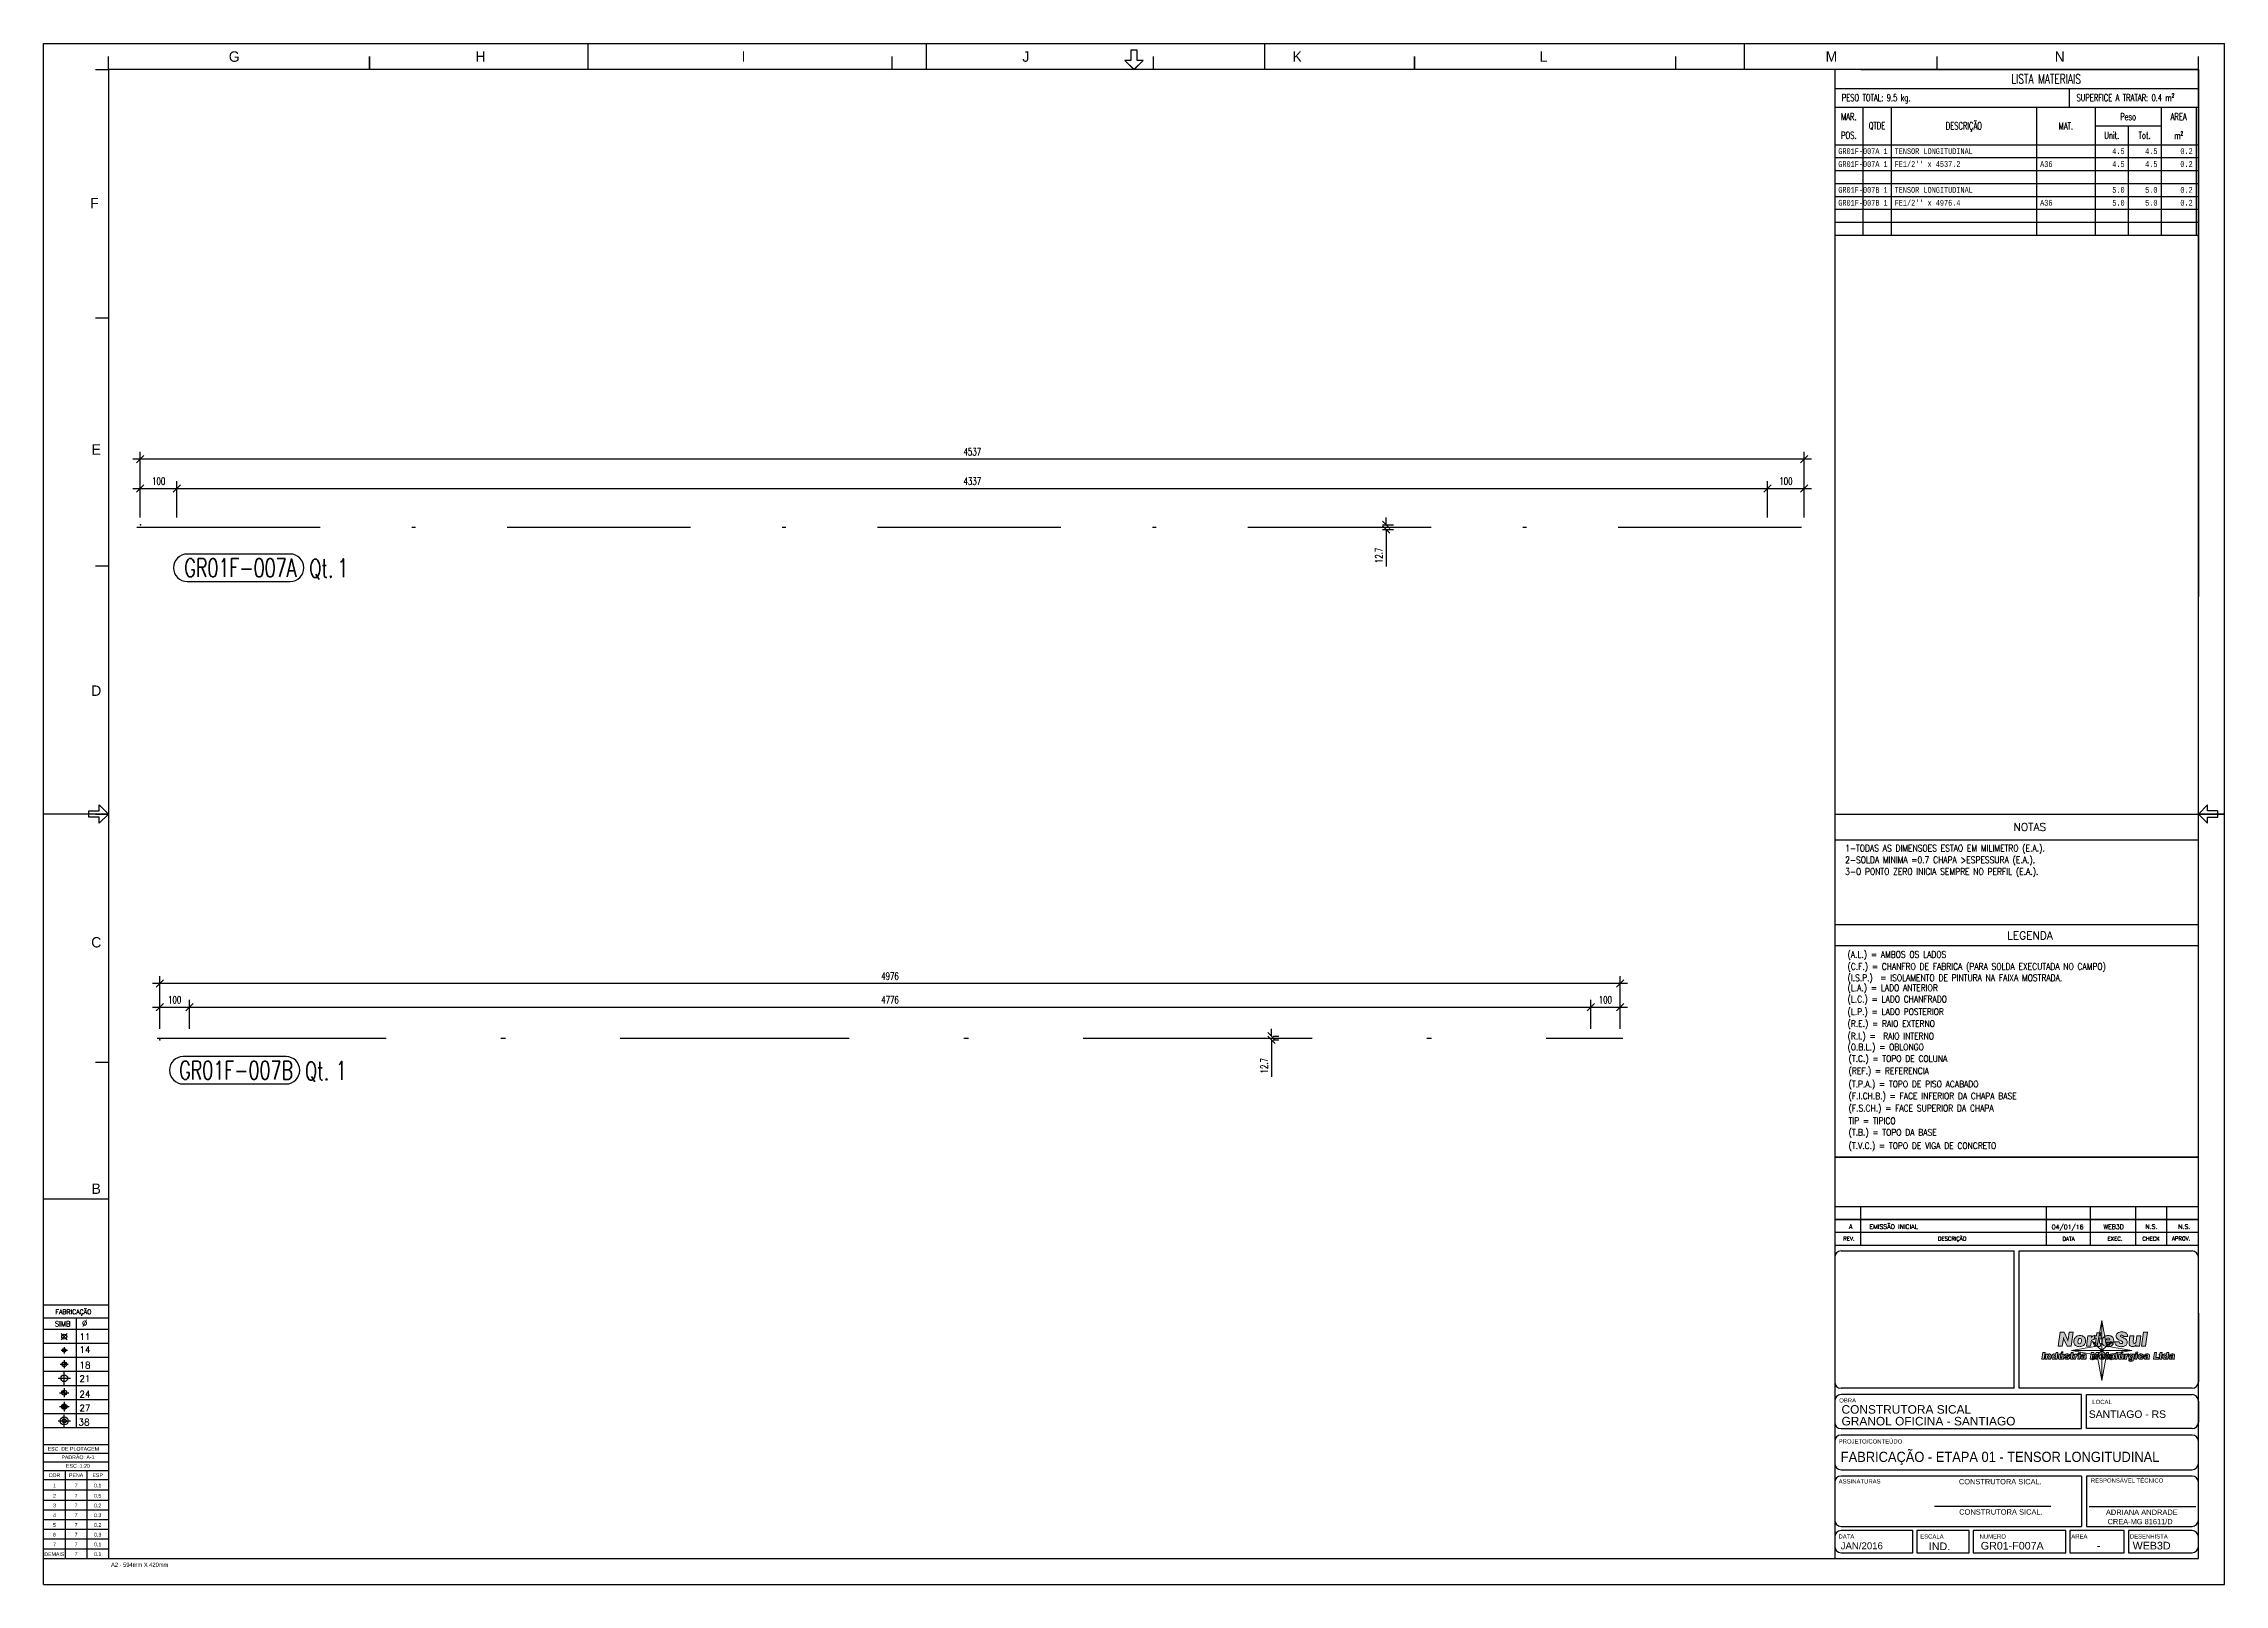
# Paper-space layout 'Layout1' of a CAD drawing. Extents: x 32 to 627, y 489 to 909.
# The model-space entities are those that its viewports show. They can reach past a viewport. Long polylines and large blocks are cut down to what shows.
import ezdxf
from ezdxf.enums import TextEntityAlignment as Align

# ---------------------------------------------------------------- set-up
doc = ezdxf.new("R2010")
doc.units = 0
doc.header["$LTSCALE"] = 10
doc.header["$MEASUREMENT"] = 0
doc.linetypes.add('DASHDOT', pattern=[1, 0.5, -0.25, 0, -0.25])
doc.linetypes.add('HIDDEN', pattern=[0.375, 0.25, -0.125])
doc.layers.get('0').update_dxf_attribs({"linetype": 'CONTINUOUS'})
doc.layers.get('Defpoints').update_dxf_attribs({"linetype": 'CONTINUOUS'})
for name, color, linetype in [('A', 2, 'DASHDOT'), ('Camada 1', 7, 'CONTINUOUS'), ('Carimbo - Cotrijal', 7, 'CONTINUOUS'), ('FORI', 7, 'CONTINUOUS'), ('G', 3, 'CONTINUOUS'), ('MARK_QTA', 4, 'CONTINUOUS'), ('MARK_SLOT', 6, 'CONTINUOUS'), ('PENA01', 3, 'CONTINUOUS'), ('TR', 6, 'HIDDEN'), ('V', 60, 'CONTINUOUS')]:
    doc.layers.add(name, color=color, linetype=linetype)
doc.layers.get('V').off()
doc.styles.add('ARIAL', font='arial.ttf')
doc.styles.add('MARK', font='ROMANS', dxfattribs={"width": 0.7})
doc.styles.add('ROMANS', font='romans.shx', dxfattribs={"width": 0.7})
doc.styles.add('Style-ENGINEERING', font='ENGINEERING.shx')
doc.styles.add('Style-INTL_ISO', font='INTL_ISO.shx')
doc.styles.add('tb1', font='romans.shx', dxfattribs={"width": 0.7, "height": 4})
doc.styles.add('tb2', font='romans.shx', dxfattribs={"width": 0.7, "height": 3})
doc.styles.add('tb3', font='monotxt.shx', dxfattribs={"width": 0.7, "height": 2.5})
doc.styles.add('TKS', font='tks_iso.shx')
doc.dimstyles.new('1-10', dxfattribs={"dimscale": 10, "dimtxt": 2, "dimasz": 2, "dimexe": 2, "dimexo": 2, "dimgap": 1, "dimtad": 1, "dimdec": 0, "dimzin": 0, "dimdsep": 46, "dimtxsty": 'ROMANS', "dimblk": 'OBLIQUE', "dimcen": 0, "dimdle": 2, "dimclrd": 1, "dimclre": 1, "dimclrt": 4, "dimadec": 0, "dimazin": 0, "dimtfac": 1, "dimtdec": 0, "dimtofl": 0, "dimtmove": 0, "dimatfit": 3, "dimfxl": 1, "dimtfill": 1, "dimtolj": 1, "dimtzin": 0, "dimarcsym": 0})
doc.dimstyles.new('1-12.5', dxfattribs={"dimscale": 12.5, "dimtxt": 2, "dimasz": 2, "dimexe": 2, "dimexo": 2, "dimgap": 1, "dimtad": 1, "dimdec": 0, "dimzin": 0, "dimdsep": 46, "dimtxsty": 'ROMANS', "dimblk": 'OBLIQUE', "dimcen": 0, "dimdle": 2, "dimclrd": 1, "dimclre": 1, "dimclrt": 4, "dimadec": 0, "dimazin": 0, "dimtfac": 1, "dimtdec": 0, "dimtofl": 0, "dimtmove": 0, "dimatfit": 3, "dimfxl": 1, "dimtfill": 1, "dimtolj": 1, "dimtzin": 0, "dimarcsym": 0})

# ---------------------------------------------------------------- blocks, each defined once
blk = doc.blocks.new('M12')
for p, q in [((-12, 0), (12, 0)), ((0, 12), (0, -12))]:
    blk.add_line(p, q)
at = {"color": 4, "const_width": 7.01}
blk.add_lwpolyline([(-3.5, 0, 1), (3.5, 0, 1)], format="xyb", close=True, dxfattribs=at)
at = {"color": 4}
blk.add_circle((0, 0), 7, dxfattribs=at)
at = {"flags": 1}
blk.add_attdef('TOLE', (12.4, -6.1), '', height=5.26, dxfattribs=at)
blk = doc.blocks.new('M16')
for p, q in [((-15.4, 0), (15.4, 0)), ((0, 15.4), (0, -15.4))]:
    blk.add_line(p, q)
at = {"color": 4, "const_width": 9.01}
blk.add_lwpolyline([(4.5, 0, 0.414214), (0, 4.5)], format="xyb", dxfattribs=at)
at = {"color": 4}
blk.add_circle((0, 0), 9, dxfattribs=at)
at = {"flags": 1}
blk.add_attdef('TOLE', (16.7, -8.3), '', height=5.26, dxfattribs=at)
blk = doc.blocks.new('M22')
for p, q in [((-22, 0), (22, 0)), ((0, 22), (0, -22))]:
    blk.add_line(p, q)
at = {"color": 4, "const_width": 12}
for points in [[(0, 6, 0.414214), (-6, 0, 0.414214)], [(0, -6, 0.414214), (6, 0, 0.414214)]]:
    blk.add_lwpolyline(points, format="xyb", dxfattribs=at)
blk.add_circle((0, 0), 12)
at = {"flags": 1}
blk.add_attdef('TOLE', (18, -13), '', height=5.26, dxfattribs=at)
blk = doc.blocks.new('M24')
for p, q in [((24, 0), (-24, 0)), ((0, 24), (0, -24))]:
    blk.add_line(p, q)
at = {"color": 4, "const_width": 7.5}
for points in [[(0, 4, 0.414214), (-4, 0, 0.414214)], [(0, -4, -0.414214), (-4, 0, -0.414214)]]:
    blk.add_lwpolyline(points, format="xyb", dxfattribs=at)
blk.add_circle((0, 0), 13.5)
at = {"layer": 'FORI'}
blk.add_circle((0, 0), 7.5, dxfattribs=at)
at = {"flags": 1}
blk.add_attdef('TOLE', (21, -9), '', height=5.26, dxfattribs=at)
blk = doc.blocks.new('carimbo nortesul')
at = {"lineweight": 0}
h = blk.add_hatch(color=163, dxfattribs=at)
h.dxf.hatch_style = 1
h.paths.add_polyline_path([(78.3, 47.8), (71.5, 47.8), (69.7, 36), (69.6, 34.9), (69.5, 33.3), (69.5, 33.3), (69.4, 34.7), (68.9, 36), (63.6, 47.8), (56.9, 47.8), (53.4, 24.7), (60.2, 24.7), (62, 36.6), (62, 37.5), (62.1, 38.6), (62.1, 39.2), (62.1, 39.1), (62.3, 37.7), (62.6, 36.7), (68, 24.7), (74.8, 24.7)])
h.paths.add_polyline_path([(79.3, 33.9), (79.2, 32.4), (79.4, 31), (79.6, 29.6), (80.1, 28.4), (80.8, 27.3), (81.7, 26.4), (82, 26.1), (83, 25.4), (84.2, 24.8), (85.5, 24.4), (86.9, 24.2), (88.4, 24.1), (89.9, 24.2), (91.3, 24.4), (92.6, 24.8), (93.8, 25.3), (94.9, 26), (95.8, 26.8), (96.6, 27.7), (97.3, 28.8), (97.8, 30), (98.2, 31.2), (98.4, 32.7), (98.5, 34.2), (98.4, 35.6), (98.1, 36.9), (97.7, 38.1), (97, 39.2), (96.1, 40.2), (95.8, 40.4), (94.8, 41.1), (93.7, 41.7), (92.4, 42.1), (91, 42.3), (89.5, 42.4), (88, 42.3), (86.6, 42.1), (85.3, 41.7), (84.1, 41.2), (83, 40.5), (82, 39.7), (81.2, 38.8), (80.5, 37.7), (80, 36.5), (79.6, 35.2)])
h.paths.add_polyline_path([(86.1, 34.7), (87.3, 37.3), (89.8, 37.9), (91.5, 36.7), (91.9, 33.6), (91.2, 30.5), (89.3, 28.7), (86.9, 29.1), (86.1, 30.6), (86, 32.2)], flags=16)
h.paths.add_polyline_path([(100.1, 24.7), (106.5, 24.7), (107.6, 32.3), (108.4, 34.8), (110.4, 35.9), (112.3, 35.7), (112.9, 35.7), (113.8, 42.2), (112.5, 42.2), (111.5, 42.1), (110.3, 41.5), (110, 41.3), (109, 40.5), (108.1, 39.3), (108.5, 41.7), (102.5, 41.7)])
h.paths.add_polyline_path([(114.6, 29.2), (114.6, 28.5), (114.6, 27.8), (115, 26.5), (115.9, 25.5), (116.7, 25), (118, 24.7), (119.5, 24.5), (119.9, 24.5), (121.3, 24.6), (121.8, 24.6), (123.2, 24.8), (123.8, 29.4), (121.2, 30), (121.2, 31.3), (122.2, 38), (124.8, 38), (125.3, 41.7), (122.7, 41.7), (123.5, 47), (117.1, 47), (116.4, 41.7), (114, 41.7), (113.4, 38), (115.8, 38)])
h.paths.add_polyline_path([(125.8, 33.7), (125.7, 32.2), (125.8, 30.9), (126.1, 29.5), (126.6, 28.3), (127.3, 27.3), (128.2, 26.3), (128.6, 26), (129.6, 25.3), (130.8, 24.8), (132, 24.4), (133.5, 24.2), (135, 24.1), (135.9, 24.2), (137.3, 24.3), (138.7, 24.6), (139.9, 25), (141, 25.6), (142, 26.3), (143, 27.3), (143.7, 28.4), (144.2, 29.7), (137.8, 29.7), (136.9, 28.6), (134.7, 28.2), (132.7, 29.4), (132.4, 31.8), (144.8, 31.8), (144.9, 32.6), (144.9, 33.5), (144.9, 34), (144.7, 35.5), (144.4, 36.9), (144, 38.1), (143.3, 39.2), (142.5, 40.1), (142.1, 40.4), (141.1, 41.1), (140, 41.7), (138.7, 42), (137.3, 42.3), (135.7, 42.4), (134.3, 42.3), (133, 42.1), (131.7, 41.7), (130.5, 41.1), (129.4, 40.4), (128.4, 39.6), (127.6, 38.6), (126.9, 37.5), (126.4, 36.3), (126, 35.1)])
h.paths.add_polyline_path([(132.7, 35.2), (133.2, 37), (135, 38.4), (137.5, 38), (139.1, 35.2)], flags=16)
h.paths.add_polyline_path([(159.1, 29.7), (156.5, 29.3), (154.3, 30.3), (153.9, 32.1), (146.8, 32.1), (146.8, 32.1), (146.9, 30.6), (147.2, 29.3), (147.7, 28.2), (148.5, 27.1), (149.5, 26.2), (150.4, 25.6), (151.5, 25.1), (152.7, 24.7), (154, 24.4), (155.5, 24.2), (157.1, 24.1), (158.1, 24.2), (159.7, 24.3), (161.1, 24.6), (162.3, 24.9), (163.4, 25.4), (164.4, 26.1), (165.1, 26.7), (165.9, 27.7), (166.5, 28.8), (166.9, 30.1), (167, 31.5), (167, 31.6), (166.8, 33), (166.4, 34.3), (165.7, 35.4), (165.2, 36), (164.2, 36.8), (163, 37.6), (161.6, 38.3), (159.2, 39.3), (155.6, 41.1), (156.6, 42.9), (158.5, 43.4), (160.4, 42.5), (161, 40.9), (167.9, 40.9), (167.7, 42), (167.4, 43.3), (166.8, 44.5), (166, 45.5), (165.1, 46.4), (164.7, 46.7), (163.6, 47.3), (162.5, 47.8), (161.1, 48.1), (159.7, 48.3), (158.1, 48.4), (157.7, 48.4), (156.2, 48.3), (154.8, 48), (153.5, 47.7), (152.3, 47.2), (151.4, 46.5), (150.9, 46.2), (150.1, 45.2), (149.4, 44.1), (149, 42.8), (148.9, 41.4), (148.9, 41.2), (149.1, 39.8), (149.6, 38.5), (150.4, 37.4), (150.9, 37), (151.8, 36.3), (152.9, 35.5), (154.3, 34.8), (155.9, 34.1), (158.1, 33.1), (160.1, 31.5)])
h.paths.add_polyline_path([(170.3, 27.9), (170.8, 26.8), (171.6, 25.8), (171.9, 25.4), (173, 24.8), (174.3, 24.4), (175.7, 24.2), (176.2, 24.2), (177.6, 24.5), (178.9, 24.9), (179.4, 25.2), (180.5, 26), (181.4, 27), (181.2, 24.7), (187.2, 24.7), (189.6, 41.7), (183.1, 41.7), (181.5, 30.7), (179.4, 29.1), (177.2, 30), (176.8, 31.6), (176.9, 32.6), (178.2, 41.7), (171.6, 41.7), (170.2, 31.5), (170.1, 30.8), (170.1, 30), (170.1, 29.4)])
h.paths.add_polyline_path([(190.7, 24.7), (197.3, 24.7), (200.4, 47.8), (193.9, 47.8)])
h = blk.add_hatch(color=163, dxfattribs=at)
h.dxf.hatch_style = 1
h.paths.add_polyline_path([(31.9, 14.8), (28.3, 14.8), (26.6, 3.5), (30.2, 3.5)])
h.paths.add_polyline_path([(41.5, 10.7), (41, 11.4), (40.8, 11.6), (40, 12), (39, 12.1), (38.4, 12.1), (37.5, 11.8), (37, 11.4), (36.2, 10.8), (36.4, 11.9), (33.4, 11.9), (32.2, 3.5), (35.4, 3.5), (36.1, 8), (36.2, 8.5), (36.5, 9.2), (36.6, 9.3), (37.5, 9.6), (38.2, 9.4), (38.5, 8.7), (38.5, 8.5), (38.5, 8.3), (37.8, 3.5), (41, 3.5), (41.7, 8.3), (41.8, 9), (41.8, 9.4), (41.8, 9.8)])
h.paths.add_polyline_path([(53.1, 14.8), (49.9, 14.8), (49.3, 11), (49, 11.3), (48.3, 11.9), (47.8, 12), (46.9, 12.2), (46.4, 12.1), (45.6, 11.9), (44.8, 11.4), (44.1, 10.8), (43.6, 10), (43.2, 9.2), (43, 8.2), (43, 7.2), (43, 7), (43.1, 6), (43.4, 5.1), (43.8, 4.4), (44.4, 3.8), (45.2, 3.4), (46.2, 3.3), (46.8, 3.4), (47.7, 3.6), (48.1, 3.9), (48.8, 4.6), (48.7, 3.5), (51.6, 3.5)])
h.paths.add_polyline_path([(46.9, 9.4), (47.8, 9.7), (47.9, 9.7), (48.7, 9.3), (48.8, 9.1), (49, 8.1), (48.9, 7.2), (48.5, 6.4), (48.2, 6), (47.3, 5.7), (47.2, 5.7), (46.4, 6.1), (46.3, 6.3), (46.1, 7.2), (46.2, 8.2), (46.6, 9)], flags=16)
h.paths.add_polyline_path([(57.7, 11.9), (54.5, 11.9), (53.8, 6.9), (53.7, 6.5), (53.7, 6.1), (53.7, 5.7), (54, 4.8), (54.5, 4), (54.7, 3.8), (55.5, 3.4), (56.5, 3.3), (57.2, 3.4), (58, 3.6), (58.6, 4), (59.3, 4.7), (59.2, 3.5), (62.1, 3.5), (63.3, 11.9), (60.1, 11.9), (59.4, 7.3), (59.4, 7), (59, 6.2), (58.9, 6.2), (58.1, 5.9), (57.3, 6.1), (57, 6.8), (57.1, 7.1), (57.1, 7.4)])
h.paths.add_polyline_path([(61.8, 15.7), (59.4, 15.7), (57.6, 12.9), (58.8, 12.9)])
h.paths.add_polyline_path([(67.6, 9.8), (67.8, 10.3), (68.5, 10.4), (69.2, 10.2), (69.6, 9.5), (72.5, 9.5), (72.4, 10), (72, 10.9), (71.4, 11.5), (71.3, 11.6), (70.5, 11.9), (69.6, 12.1), (68.5, 12.2), (68.2, 12.2), (67.2, 12.1), (66.3, 11.8), (65.6, 11.5), (65.2, 11.2), (64.7, 10.5), (64.5, 9.6), (64.5, 9.5), (64.7, 8.9), (65.1, 8.3), (65.8, 7.8), (66.7, 7.3), (67.9, 6.8), (68, 6.7), (68.8, 6.3), (69, 5.9), (68.8, 5.4), (68.1, 5.2), (67.2, 5.5), (66.9, 6.4), (63.9, 6.4), (63.9, 6.3), (64, 5.5), (64.3, 4.7), (65, 4.1), (65.3, 3.9), (66.1, 3.5), (67, 3.4), (68.1, 3.3), (68.5, 3.3), (69.6, 3.4), (70.5, 3.7), (71.2, 4.1), (71.7, 4.5), (72.1, 5.3), (72.2, 6.3), (72.2, 6.4), (71.9, 7.3), (71.8, 7.5), (71.1, 8.1), (70.5, 8.4), (69.5, 8.7), (68.9, 8.9), (68.7, 9), (67.9, 9.3)])
h.paths.add_polyline_path([(77.5, 10), (78.7, 10), (79, 11.9), (77.7, 11.9), (78.1, 14.4), (75, 14.4), (74.6, 11.9), (73.4, 11.9), (73.2, 10), (74.3, 10), (73.8, 6.3), (73.7, 5.8), (73.7, 5.4), (73.7, 5), (73.9, 4.4), (74.3, 4), (74.8, 3.7), (75.4, 3.5), (76.1, 3.4), (76.3, 3.4), (77, 3.5), (77.2, 3.5), (77.9, 3.6), (78.3, 6), (78.1, 6), (77.9, 6), (77.8, 6), (77.2, 6.1), (77, 6.6), (77, 6.7), (77, 6.8)])
h.paths.add_polyline_path([(85.8, 12.1), (85.7, 12.1), (85.4, 12.1), (85.3, 12.1), (84.7, 12), (84.1, 11.8), (83.9, 11.7), (83.5, 11.3), (83, 10.7), (83.2, 11.9), (80.2, 11.9), (79, 3.5), (82.2, 3.5), (82.7, 6.7), (82.8, 7.4), (83, 8.1), (83.3, 8.5), (83.3, 8.6), (83.9, 8.9), (84.6, 9), (85.1, 9), (85.3, 8.9)])
h.paths.add_polyline_path([(90.1, 11.9), (86.9, 11.9), (85.7, 3.5), (88.9, 3.5)])
h.paths.add_polyline_path([(90.5, 15.1), (87.3, 15.1), (87, 12.8), (90.2, 12.8)])
h.paths.add_polyline_path([(98.8, 11.5), (98.7, 11.6), (97.9, 11.9), (97, 12.1), (95.9, 12.2), (95.3, 12.2), (94.3, 12), (93.4, 11.8), (92.7, 11.5), (92.2, 11), (91.7, 10.3), (91.4, 9.4), (94.5, 9.4), (94.8, 10), (95.7, 10.2), (96.4, 10), (96.7, 9.5), (96.7, 9.4), (96.2, 9), (95.1, 8.7), (94.7, 8.7), (94, 8.6), (93, 8.4), (92.1, 8.1), (91.5, 7.7), (91.1, 7.4), (90.7, 6.6), (90.5, 5.6), (90.5, 5.6), (90.7, 4.6), (91.3, 3.9), (91.5, 3.8), (92.3, 3.4), (93.3, 3.3), (93.9, 3.3), (94.8, 3.5), (95.3, 3.8), (96.2, 4.3), (96.3, 3.5), (99.5, 3.5), (99.5, 3.8), (99.2, 4.1), (99.2, 4.6), (99.2, 4.9), (99.3, 5.3), (99.7, 8.3), (99.8, 9), (99.8, 9.5), (99.8, 10), (99.5, 10.9)])
h.paths.add_polyline_path([(96.4, 7.3), (96.3, 6.6), (95.9, 5.8), (95.6, 5.5), (94.7, 5.3), (94, 5.5), (93.8, 6), (94.1, 6.5), (95.1, 6.9), (95.5, 7)], flags=16)
h.paths.add_polyline_path([(116.6, 10.3), (116.9, 11), (117.2, 11.9), (115.7, 3.5), (118.9, 3.5), (120.5, 14.8), (116.1, 14.8), (113.4, 8.7), (113.2, 8.1), (113, 7.4), (113, 7.6), (113, 7.9), (113, 8.3), (113, 8.7), (112.2, 14.8), (107.8, 14.8), (106.2, 3.5), (109.4, 3.5), (110.3, 11.9), (110.4, 11), (110.4, 10.4), (111.3, 3.5), (113.8, 3.5)])
h.paths.add_polyline_path([(130.3, 8.8), (130.1, 9.5), (129.9, 10.1), (129.6, 10.6), (129.2, 11.1), (129, 11.2), (128.5, 11.6), (128, 11.8), (127.3, 12), (126.6, 12.1), (125.9, 12.2), (125.2, 12.2), (124.5, 12), (123.9, 11.8), (123.3, 11.6), (122.8, 11.2), (122.3, 10.8), (121.9, 10.3), (121.6, 9.8), (121.3, 9.2), (121.1, 8.6), (121, 7.9), (121, 7.2), (121, 6.6), (121.2, 5.9), (121.4, 5.3), (121.7, 4.8), (122.2, 4.3), (122.4, 4.2), (122.9, 3.9), (123.4, 3.6), (124.1, 3.4), (124.8, 3.3), (125.5, 3.3), (125.9, 3.3), (126.7, 3.3), (127.3, 3.5), (127.9, 3.7), (128.5, 4), (129, 4.3), (129.4, 4.8), (129.8, 5.4), (130, 6), (126.9, 6), (126.5, 5.5), (126.4, 5.4), (125.7, 5.3), (125.1, 5.4), (124.6, 5.7), (124.3, 6.2), (124.2, 6.9), (124.2, 7), (130.3, 7), (130.3, 7.4), (130.4, 7.8), (130.4, 8.1)])
h.paths.add_polyline_path([(124.4, 8.7), (124.6, 9.3), (124.9, 9.8), (125.3, 10), (125.9, 10.2), (126.4, 10.1), (126.9, 9.8), (127.1, 9.4), (127.3, 8.7)], flags=16)
h.paths.add_polyline_path([(135.4, 10), (136.7, 10), (137, 11.9), (135.7, 11.9), (136.1, 14.4), (133, 14.4), (132.6, 11.9), (131.4, 11.9), (131.1, 10), (132.3, 10), (131.8, 6.3), (131.7, 5.8), (131.7, 5.4), (131.7, 5), (131.9, 4.4), (132.3, 4), (132.7, 3.7), (133.4, 3.5), (134.1, 3.4), (134.3, 3.4), (135, 3.5), (135.2, 3.5), (135.9, 3.6), (136.2, 6), (136.1, 6), (135.8, 6), (135.8, 6), (135.2, 6.1), (134.9, 6.6), (135, 6.7), (135, 6.8)])
h.paths.add_polyline_path([(146.1, 8.3), (146.2, 9), (146.2, 9.5), (146.1, 10), (145.8, 10.9), (145.2, 11.5), (145, 11.6), (144.3, 11.9), (143.4, 12.1), (142.3, 12.2), (141.7, 12.2), (140.7, 12), (139.8, 11.8), (139.1, 11.5), (138.5, 11), (138, 10.3), (137.8, 9.4), (140.9, 9.4), (141.2, 10), (142, 10.2), (142.8, 10), (143, 9.5), (143, 9.4), (142.6, 9), (141.4, 8.7), (141, 8.7), (140.4, 8.6), (139.3, 8.4), (138.4, 8.1), (137.8, 7.7), (137.4, 7.4), (137, 6.6), (136.9, 5.6), (136.9, 5.6), (137.1, 4.6), (137.6, 3.9), (137.8, 3.8), (138.6, 3.4), (139.6, 3.3), (140.2, 3.3), (141.1, 3.5), (141.7, 3.8), (142.5, 4.3), (142.6, 3.5), (145.8, 3.5), (145.8, 3.8), (145.6, 4.1), (145.5, 4.6), (145.5, 4.9), (145.6, 5.3)])
h.paths.add_polyline_path([(140.5, 6.5), (141.4, 6.9), (141.9, 7), (142.8, 7.3), (142.7, 6.6), (142.3, 5.8), (141.9, 5.5), (141, 5.3), (140.4, 5.5), (140.2, 6)], flags=16)
h.paths.add_polyline_path([(151.9, 14.8), (148.7, 14.8), (147.2, 3.5), (150.4, 3.5)])
h.paths.add_polyline_path([(156.5, 11.9), (153.3, 11.9), (152.6, 6.9), (152.5, 6.5), (152.5, 6.1), (152.5, 5.7), (152.7, 4.8), (153.2, 4), (153.5, 3.8), (154.3, 3.4), (155.3, 3.3), (155.9, 3.4), (156.8, 3.6), (157.4, 4), (158.1, 4.7), (158, 3.5), (160.9, 3.5), (162.1, 11.9), (158.9, 11.9), (158.2, 7.3), (158.1, 7), (157.8, 6.2), (157.7, 6.2), (156.8, 5.9), (156.1, 6.1), (155.8, 6.8), (155.8, 7.1), (155.8, 7.4)])
h.paths.add_polyline_path([(160.6, 15.7), (158.2, 15.7), (156.4, 12.9), (157.6, 12.9)])
h.paths.add_polyline_path([(166.9, 8.5), (166.9, 8.6), (167.5, 8.9), (168.2, 9), (168.7, 9), (168.9, 8.9), (169.4, 12.1), (169.3, 12.1), (169, 12.1), (168.9, 12.1), (168.3, 12), (167.7, 11.8), (167.5, 11.7), (167, 11.3), (166.6, 10.7), (166.8, 11.9), (163.8, 11.9), (162.6, 3.5), (165.8, 3.5), (166.3, 6.7), (166.4, 7.4), (166.6, 8.1)])
h.paths.add_polyline_path([(179, 11.9), (176.2, 11.9), (176.1, 10.7), (175.7, 11.3), (175, 11.8), (174.4, 12), (173.4, 12.2), (172.9, 12.1), (172, 11.9), (171.3, 11.4), (170.6, 10.8), (170.6, 10.7), (170.1, 10), (169.7, 9.2), (169.5, 8.2), (169.4, 7.2), (169.4, 7.2), (169.5, 6.2), (169.8, 5.3), (170.3, 4.6), (170.9, 4.1), (171.7, 3.8), (172.7, 3.6), (173, 3.6), (173.9, 3.9), (174.1, 4), (174.9, 4.6), (174.9, 4.4), (174.7, 3.3), (174.4, 2.6), (174.1, 2.3), (173.3, 2), (172.6, 2.2), (172.3, 2.6), (169.2, 2.6), (169.2, 2.2), (169.6, 1.4), (170.3, 0.8), (170.4, 0.7), (171.1, 0.4), (172.1, 0.2), (173.1, 0.2), (173.5, 0.2), (174.5, 0.3), (175.3, 0.4), (176.1, 0.8), (176.8, 1.3), (177.1, 1.6), (177.6, 2.5), (177.6, 2.6), (177.8, 3.4), (178, 4.5)])
h.paths.add_polyline_path([(173.1, 9.1), (173.3, 9.4), (174.1, 9.7), (174.4, 9.7), (175.1, 9.3), (175.3, 9.1), (175.5, 8.2), (175.4, 7.4), (175.1, 6.6), (174.8, 6.3), (173.9, 6), (173.8, 6), (173, 6.4), (172.9, 6.5), (172.6, 7.5), (172.7, 8.3)], flags=16)
h.paths.add_polyline_path([(184.1, 11.9), (180.9, 11.9), (179.6, 3.5), (182.9, 3.5)])
h.paths.add_polyline_path([(184.5, 15.1), (181.3, 15.1), (180.9, 12.8), (184.2, 12.8)])
h.paths.add_polyline_path([(188.5, 9.2), (188.8, 9.6), (189.7, 9.9), (190.5, 9.6), (190.8, 8.7), (193.9, 8.7), (193.9, 8.8), (193.8, 9.8), (193.4, 10.6), (192.8, 11.3), (192.4, 11.5), (191.6, 11.9), (190.7, 12.1), (189.6, 12.2), (189.5, 12.2), (188.5, 12.1), (187.6, 11.8), (186.8, 11.4), (186.1, 10.8), (186, 10.7), (185.5, 10), (185.1, 9.2), (184.9, 8.2), (184.8, 7.2), (184.8, 6.8), (185, 5.8), (185.4, 5), (186, 4.3), (186.5, 4), (187.3, 3.6), (188.2, 3.3), (189.2, 3.3), (189.7, 3.3), (190.7, 3.4), (191.5, 3.7), (192.3, 4.2), (192.5, 4.3), (193.1, 5), (193.5, 5.8), (193.8, 6.8), (190.6, 6.8), (190.6, 6.7), (190.2, 5.9), (189.3, 5.5), (189.1, 5.5), (188.3, 5.9), (188.2, 6.2), (188, 7.2), (188, 7.4), (188.2, 8.4)])
h.paths.add_polyline_path([(203.7, 8.3), (203.8, 9), (203.8, 9.5), (203.8, 10), (203.5, 10.9), (202.8, 11.5), (202.7, 11.6), (201.9, 11.9), (201, 12.1), (199.9, 12.2), (199.3, 12.2), (198.3, 12), (197.4, 11.8), (196.7, 11.5), (196.2, 11), (195.7, 10.3), (195.4, 9.4), (198.5, 9.4), (198.8, 10), (199.6, 10.2), (200.4, 10), (200.7, 9.5), (200.7, 9.4), (200.2, 9), (199.1, 8.7), (198.6, 8.7), (198, 8.6), (196.9, 8.4), (196.1, 8.1), (195.5, 7.7), (195.1, 7.4), (194.7, 6.6), (194.5, 5.6), (194.5, 5.6), (194.7, 4.6), (195.3, 3.9), (195.5, 3.8), (196.3, 3.4), (197.3, 3.3), (197.8, 3.3), (198.8, 3.5), (199.3, 3.8), (200.1, 4.3), (200.2, 3.5), (203.4, 3.5), (203.4, 3.8), (203.2, 4.1), (203.2, 4.6), (203.2, 4.9), (203.2, 5.3)])
h.paths.add_polyline_path([(198.1, 6.5), (199.1, 6.9), (199.5, 7), (200.4, 7.3), (200.3, 6.6), (199.9, 5.8), (199.5, 5.5), (198.6, 5.3), (198, 5.5), (197.8, 6)], flags=16)
h.paths.add_polyline_path([(219.3, 6.5), (214.2, 6.5), (215.5, 14.8), (211.9, 14.8), (210.2, 3.5), (218.9, 3.5)])
h.paths.add_polyline_path([(224.6, 6), (224.4, 6), (224.2, 6), (224.1, 6), (223.5, 6.1), (223.3, 6.6), (223.3, 6.7), (223.3, 6.8), (223.8, 10), (225, 10), (225.3, 11.9), (224, 11.9), (224.4, 14.4), (221.3, 14.4), (220.9, 11.9), (219.8, 11.9), (219.5, 10), (220.7, 10), (220.1, 6.3), (220.1, 5.8), (220, 5.4), (220.1, 5), (220.2, 4.4), (220.7, 4), (221.1, 3.7), (221.7, 3.5), (222.4, 3.4), (222.6, 3.4), (223.3, 3.5), (223.6, 3.5), (224.3, 3.6)])
h.paths.add_polyline_path([(235.7, 14.8), (232.5, 14.8), (231.9, 11), (231.6, 11.3), (230.9, 11.9), (230.4, 12), (229.5, 12.2), (229, 12.1), (228.1, 11.9), (227.4, 11.4), (226.7, 10.8), (226.2, 10), (225.8, 9.2), (225.6, 8.2), (225.5, 7.2), (225.5, 7), (225.7, 6), (226, 5.1), (226.4, 4.4), (227, 3.8), (227.8, 3.4), (228.8, 3.3), (229.3, 3.4), (230.2, 3.6), (230.7, 3.9), (231.4, 4.6), (231.3, 3.5), (234.1, 3.5)])
h.paths.add_polyline_path([(228.7, 7.2), (228.8, 8.2), (229.2, 9), (229.5, 9.4), (230.3, 9.7), (230.5, 9.7), (231.3, 9.3), (231.4, 9.1), (231.6, 8.1), (231.5, 7.2), (231.1, 6.4), (230.8, 6), (229.9, 5.7), (229.8, 5.7), (229, 6.1), (228.9, 6.3)], flags=16)
h.paths.add_polyline_path([(245, 8.3), (245.1, 9), (245.1, 9.5), (245.1, 10), (244.8, 10.9), (244.1, 11.5), (244, 11.6), (243.2, 11.9), (242.3, 12.1), (241.2, 12.2), (240.6, 12.2), (239.6, 12), (238.7, 11.8), (238, 11.5), (237.4, 11), (236.9, 10.3), (236.7, 9.4), (239.8, 9.4), (240.1, 10), (240.9, 10.2), (241.7, 10), (242, 9.5), (242, 9.4), (241.5, 9), (240.4, 8.7), (239.9, 8.7), (239.3, 8.6), (238.2, 8.4), (237.4, 8.1), (236.8, 7.7), (236.4, 7.4), (236, 6.6), (235.8, 5.6), (235.8, 5.6), (236, 4.6), (236.6, 3.9), (236.7, 3.8), (237.5, 3.4), (238.5, 3.3), (239.1, 3.3), (240, 3.5), (240.6, 3.8), (241.4, 4.3), (241.5, 3.5), (244.7, 3.5), (244.7, 3.8), (244.5, 4.1), (244.5, 4.6), (244.5, 4.9), (244.5, 5.3)])
h.paths.add_polyline_path([(239.1, 6), (239.4, 6.5), (240.4, 6.9), (240.8, 7), (241.7, 7.3), (241.6, 6.6), (241.2, 5.8), (240.8, 5.5), (239.9, 5.3), (239.3, 5.5)], flags=16)
at = {"color": 163, "lineweight": 0}
for p, q in [((89.5, 42.4), (89.5, 42.4)), ((126.9, 6), (126.9, 6))]:
    blk.add_line(p, q, dxfattribs=at)
for points in [[(69.6, 34.8), (69.6, 34.7), (69.5, 33.3), (69.5, 33.3), (69.4, 34.7), (69.4, 34.7), (68.9, 36), (63.6, 47.8), (56.9, 47.8), (53.4, 24.7), (60.2, 24.7), (62, 36.6), (62, 37.5), (62.1, 38.6), (62.1, 39.2), (62.1, 39.1), (62.3, 37.7), (62.6, 36.7), (68, 24.7), (74.8, 24.7), (78.3, 47.8), (71.5, 47.8), (69.7, 36)], [(86.6, 42.1), (85.3, 41.7), (84.1, 41.2), (83, 40.5), (82, 39.7), (81.2, 38.8), (80.5, 37.7), (80, 36.5), (79.6, 35.2), (79.3, 33.9), (79.2, 32.4), (79.4, 31), (79.6, 29.6), (80.1, 28.4), (80.8, 27.3), (81.7, 26.4), (82, 26.1), (83, 25.4), (84.2, 24.8), (85.5, 24.4), (86.9, 24.2), (88.4, 24.1), (88.4, 24.1), (89.9, 24.2), (91.3, 24.4), (92.6, 24.8), (93.8, 25.3), (94.9, 26), (95.8, 26.8), (96.6, 27.7), (97.3, 28.8), (97.8, 30), (98.2, 31.2), (98.4, 32.7), (98.5, 34.2), (98.4, 35.6), (98.1, 36.9), (97.7, 38.1), (97, 39.2), (96.1, 40.2), (95.8, 40.4), (94.8, 41.1), (93.7, 41.7), (92.4, 42.1), (91, 42.3), (89.5, 42.4), (88, 42.3)], [(90.1, 37.7), (91.2, 36.9), (91.6, 35.8), (91.8, 34.3), (91.8, 34.3), (91.7, 32.7), (91.4, 31.4), (90.9, 30.3), (90.7, 30), (89.7, 29.1), (88.5, 28.8), (87.6, 29), (86.6, 29.6), (86.1, 30.6), (86, 32.1), (86, 32.4), (86.1, 33.9), (86.4, 35.2), (86.8, 36.3), (87.1, 36.6), (88, 37.5), (89.3, 37.8)], [(110.3, 41.5), (110, 41.3), (109, 40.5), (108.1, 39.3), (108.5, 41.7), (102.5, 41.7), (100.1, 24.7), (106.5, 24.7), (107.5, 31.2), (107.7, 32.6), (108.1, 34), (108.7, 34.9), (108.8, 35), (109.9, 35.6), (111.4, 35.8), (112.3, 35.7), (112.9, 35.7), (113.8, 42.2), (113.7, 42.2), (113, 42.3), (112.9, 42.3), (111.5, 42.1)], [(114.6, 28.5), (114.6, 27.8), (115, 26.5), (115.9, 25.5), (116.7, 25), (118, 24.7), (119.5, 24.5), (119.9, 24.5), (121.3, 24.6), (121.8, 24.6), (123.2, 24.8), (123.9, 29.7), (123.6, 29.6), (123.1, 29.6), (123, 29.6), (121.7, 29.9), (121.2, 30.9), (121.2, 31.2), (121.2, 31.4), (122.2, 38), (124.8, 38), (125.3, 41.7), (122.7, 41.7), (123.5, 47), (117.1, 47), (116.4, 41.7), (114, 41.7), (113.4, 38), (115.8, 38), (114.8, 30.3), (114.6, 29.3)], [(143, 27.3), (143.7, 28.4), (144.2, 29.7), (137.8, 29.7), (137.8, 29.7), (137, 28.7), (136.7, 28.6), (135.3, 28.3), (134.2, 28.5), (133.1, 29.1), (132.6, 30), (132.4, 31.5), (132.4, 31.8), (144.8, 31.8), (144.9, 32.6), (144.9, 33.5), (144.9, 34), (144.7, 35.5), (144.4, 36.9), (144, 38.1), (143.3, 39.2), (142.5, 40.1), (142.1, 40.4), (141.1, 41.1), (140, 41.7), (138.7, 42), (137.3, 42.3), (135.7, 42.4), (134.3, 42.3), (133, 42.1), (131.7, 41.7), (130.5, 41.1), (129.4, 40.4), (128.4, 39.6), (127.6, 38.6), (126.9, 37.5), (126.4, 36.3), (126, 35.1), (125.8, 33.7), (125.7, 32.2), (125.8, 30.9), (126.1, 29.5), (126.6, 28.3), (127.3, 27.3), (128.2, 26.3), (128.6, 26), (129.6, 25.3), (130.8, 24.8), (132, 24.4), (133.5, 24.2), (135, 24.1), (135.9, 24.2), (137.3, 24.3), (138.7, 24.6), (139.9, 25), (141, 25.6), (142, 26.3)], [(133, 36.4), (133.7, 37.4), (134.5, 38), (135.8, 38.3), (136.7, 38.1), (137.8, 37.4), (138.3, 36.6), (138.5, 35.2), (132.7, 35.2)], [(155.9, 29.5), (154.8, 30.1), (154.2, 30.7), (153.9, 32), (153.9, 32.1), (146.8, 32.1), (146.8, 32.1), (146.9, 30.6), (147.2, 29.3), (147.7, 28.2), (148.5, 27.1), (149.5, 26.2), (150.4, 25.6), (151.5, 25.1), (152.7, 24.7), (154, 24.4), (155.5, 24.2), (157.1, 24.1), (158.1, 24.2), (159.7, 24.3), (161.1, 24.6), (162.3, 24.9), (163.4, 25.4), (164.4, 26.1), (165.1, 26.7), (165.9, 27.7), (166.5, 28.8), (166.9, 30.1), (167, 31.5), (167, 31.6), (166.8, 33), (166.4, 34.3), (165.7, 35.4), (165.2, 36), (164.2, 36.8), (163, 37.6), (161.6, 38.3), (160.8, 38.6), (159.4, 39.2), (158.8, 39.5), (157.2, 40.3), (156.2, 41), (155.9, 41.6), (156.5, 42.8), (156.7, 42.9), (158, 43.2), (159, 43.1), (160.1, 42.7), (160.5, 42.2), (161, 40.9), (167.9, 40.9), (167.7, 42), (167.4, 43.3), (166.8, 44.5), (166, 45.5), (165.1, 46.4), (164.7, 46.7), (163.6, 47.3), (162.5, 47.8), (161.1, 48.1), (159.7, 48.3), (158.1, 48.4), (157.7, 48.4), (156.2, 48.3), (154.8, 48), (153.5, 47.7), (152.3, 47.2), (151.4, 46.5), (150.9, 46.2), (150.1, 45.2), (149.4, 44.1), (149, 42.8), (148.9, 41.4), (148.9, 41.2), (149.1, 39.8), (149.6, 38.5), (150.4, 37.4), (150.9, 37), (151.8, 36.3), (152.9, 35.5), (154.3, 34.8), (155.9, 34.1), (157, 33.6), (158.5, 32.8), (159.5, 32), (159.8, 31.2), (159.8, 31), (159.2, 29.9), (158.8, 29.6), (157.3, 29.4)], [(180.3, 29.8), (178.9, 29.4), (178.5, 29.5), (177.3, 30), (177.2, 30.2), (176.8, 31.5), (176.8, 32.1), (176.9, 32.6), (178.2, 41.7), (171.6, 41.7), (170.2, 31.5), (170.1, 30.8), (170.1, 30), (170.1, 29.4), (170.3, 27.9), (170.8, 26.8), (171.6, 25.8), (171.9, 25.4), (173, 24.8), (174.3, 24.4), (175.7, 24.2), (176.2, 24.2), (177.6, 24.5), (178.9, 24.9), (179.4, 25.2), (180.5, 26), (181.4, 27), (181.2, 24.7), (187.2, 24.7), (189.6, 41.7), (183.1, 41.7), (181.7, 32.5), (181.4, 31.2), (180.8, 30.2)], [(190.7, 24.7), (190.7, 24.7), (197.3, 24.7), (200.4, 47.8), (193.9, 47.8)], [(26.6, 3.5), (26.6, 3.5), (30.2, 3.5), (31.9, 14.8), (28.3, 14.8)], [(33.4, 11.9), (32.2, 3.5), (35.4, 3.5), (36.1, 8), (36.2, 8.5), (36.5, 9.2), (36.6, 9.3), (37.5, 9.6), (38.2, 9.4), (38.5, 8.7), (38.5, 8.5), (38.5, 8.3), (37.8, 3.5), (41, 3.5), (41.7, 8.3), (41.8, 9), (41.8, 9.4), (41.8, 9.8), (41.5, 10.7), (41, 11.4), (40.8, 11.6), (40, 12), (39, 12.1), (38.4, 12.1), (37.5, 11.8), (37, 11.4), (36.2, 10.8), (36.4, 11.9)], [(43.2, 9.2), (43, 8.2), (43, 7.2), (43, 7), (43.1, 6), (43.4, 5.1), (43.8, 4.4), (44.4, 3.8), (45.2, 3.4), (46.2, 3.3), (46.8, 3.4), (47.7, 3.6), (48.1, 3.9), (48.8, 4.6), (48.7, 3.5), (51.6, 3.5), (53.1, 14.8), (49.9, 14.8), (49.3, 11), (49, 11.3), (48.3, 11.9), (47.8, 12), (46.9, 12.2), (46.4, 12.1), (45.6, 11.9), (44.8, 11.4), (44.1, 10.8), (44.1, 10.8), (43.6, 10)], [(47.2, 5.7), (46.4, 6.1), (46.3, 6.3), (46.1, 7.2), (46.2, 8.2), (46.6, 9), (46.9, 9.4), (47.8, 9.7), (47.9, 9.7), (48.7, 9.3), (48.8, 9.1), (49, 8.1), (48.9, 7.2), (48.5, 6.4), (48.2, 6), (47.3, 5.7)], [(57.3, 6.1), (57, 6.8), (57.1, 7.1), (57.1, 7.4), (57.7, 11.9), (54.5, 11.9), (53.8, 6.9), (53.7, 6.5), (53.7, 6.1), (53.7, 5.7), (54, 4.8), (54.5, 4), (54.7, 3.8), (55.5, 3.4), (56.5, 3.3), (57.2, 3.4), (58, 3.6), (58.6, 4), (59.3, 4.7), (59.2, 3.5), (62.1, 3.5), (63.3, 11.9), (60.1, 11.9), (59.4, 7.3), (59.4, 7), (59, 6.2), (58.9, 6.2), (58.1, 5.9)], [(59.4, 15.7), (57.6, 12.9), (58.8, 12.9), (61.8, 15.7)], [(64.5, 9.6), (64.5, 9.5), (64.7, 8.9), (65.1, 8.3), (65.8, 7.8), (66.7, 7.3), (67.9, 6.8), (68, 6.7), (68.8, 6.3), (69, 5.9), (68.8, 5.4), (68.1, 5.2), (67.2, 5.5), (67.2, 5.5), (66.9, 6.4), (63.9, 6.4), (63.9, 6.3), (64, 5.5), (64.3, 4.7), (65, 4.1), (65.3, 3.9), (66.1, 3.5), (67, 3.4), (68.1, 3.3), (68.5, 3.3), (69.6, 3.4), (70.5, 3.7), (71.2, 4.1), (71.7, 4.5), (72.1, 5.3), (72.2, 6.3), (72.2, 6.4), (71.9, 7.3), (71.8, 7.5), (71.1, 8.1), (70.5, 8.4), (69.5, 8.7), (68.9, 8.9), (68.7, 9), (67.9, 9.3), (67.6, 9.8), (67.8, 10.3), (68.5, 10.4), (69.2, 10.2), (69.5, 9.6), (69.5, 9.5), (72.5, 9.5), (72.4, 10), (72, 10.9), (71.4, 11.5), (71.3, 11.6), (70.5, 11.9), (69.6, 12.1), (68.5, 12.2), (68.2, 12.2), (67.2, 12.1), (66.3, 11.8), (65.6, 11.5), (65.2, 11.2), (64.7, 10.5)], [(77.2, 6.1), (77, 6.6), (77, 6.7), (77, 6.8), (77.5, 10), (78.7, 10), (79, 11.9), (77.7, 11.9), (78.1, 14.4), (75, 14.4), (74.6, 11.9), (73.4, 11.9), (73.2, 10), (74.3, 10), (73.8, 6.3), (73.7, 5.8), (73.7, 5.4), (73.7, 5), (73.9, 4.4), (74.3, 4), (74.8, 3.7), (75.4, 3.5), (76.1, 3.4), (76.3, 3.4), (77, 3.5), (77.2, 3.5), (77.9, 3.6), (78.3, 6), (78.1, 6), (77.9, 6), (77.8, 6)], [(84.1, 11.8), (83.9, 11.7), (83.5, 11.3), (83, 10.7), (83.2, 11.9), (80.2, 11.9), (79, 3.5), (82.2, 3.5), (82.7, 6.7), (82.8, 7.4), (83, 8.1), (83.3, 8.5), (83.3, 8.6), (83.9, 8.9), (84.6, 9), (85.1, 9), (85.3, 8.9), (85.8, 12.1), (85.7, 12.1), (85.4, 12.1), (85.3, 12.1), (84.7, 12)], [(86.9, 11.9), (85.7, 3.5), (88.9, 3.5), (90.1, 11.9)], [(87.3, 15.1), (87, 12.8), (90.2, 12.8), (90.5, 15.1)], [(91.7, 10.3), (91.4, 9.4), (94.5, 9.4), (94.8, 10), (95.7, 10.2), (96.4, 10), (96.7, 9.5), (96.7, 9.4), (96.2, 9), (95.1, 8.7), (94.7, 8.7), (94, 8.6), (93, 8.4), (92.1, 8.1), (91.5, 7.7), (91.1, 7.4), (90.7, 6.6), (90.5, 5.6), (90.5, 5.6), (90.7, 4.6), (91.3, 3.9), (91.5, 3.8), (92.3, 3.4), (93.3, 3.3), (93.9, 3.3), (94.8, 3.5), (95.3, 3.8), (96.2, 4.3), (96.3, 3.5), (99.5, 3.5), (99.5, 3.8), (99.2, 4.1), (99.2, 4.6), (99.2, 4.9), (99.3, 5.3), (99.7, 8.3), (99.8, 9), (99.8, 9.5), (99.8, 10), (99.5, 10.9), (98.8, 11.5), (98.7, 11.6), (97.9, 11.9), (97, 12.1), (95.9, 12.2), (95.3, 12.2), (94.3, 12), (93.4, 11.8), (92.7, 11.5), (92.2, 11)], [(94, 5.5), (93.8, 6), (94.1, 6.5), (95.1, 6.9), (95.5, 7), (96.4, 7.3), (96.3, 6.6), (95.9, 5.8), (95.6, 5.5), (94.7, 5.3)], [(113.8, 3.5), (116.6, 10.3), (116.9, 11), (117.2, 11.9), (115.7, 3.5), (118.9, 3.5), (120.5, 14.8), (116.1, 14.8), (113.4, 8.7), (113.2, 8.1), (113, 7.4), (113, 7.6), (113, 7.9), (113, 8.3), (113, 8.7), (112.2, 14.8), (107.8, 14.8), (106.2, 3.5), (109.4, 3.5), (110.3, 11.9), (110.4, 11), (110.4, 10.4), (111.3, 3.5)], [(129.4, 4.8), (129.8, 5.4), (130, 6), (126.9, 6), (126.5, 5.5), (126.4, 5.4), (125.7, 5.3), (125.1, 5.4), (124.6, 5.7), (124.3, 6.2), (124.2, 6.9), (124.2, 7), (130.3, 7), (130.3, 7.4), (130.4, 7.8), (130.4, 8.1), (130.3, 8.8), (130.1, 9.5), (129.9, 10.1), (129.6, 10.6), (129.2, 11.1), (129, 11.2), (128.5, 11.6), (128, 11.8), (127.3, 12), (126.6, 12.1), (125.9, 12.2), (125.2, 12.2), (124.5, 12), (123.9, 11.8), (123.3, 11.6), (122.8, 11.2), (122.3, 10.8), (121.9, 10.3), (121.6, 9.8), (121.3, 9.2), (121.1, 8.6), (121, 7.9), (121, 7.2), (121, 6.6), (121.2, 5.9), (121.4, 5.3), (121.7, 4.8), (122.2, 4.3), (122.4, 4.2), (122.9, 3.9), (123.4, 3.6), (124.1, 3.4), (124.8, 3.3), (125.5, 3.3), (125.9, 3.3), (126.7, 3.3), (127.3, 3.5), (127.9, 3.7), (128.5, 4), (129, 4.3)], [(124.6, 9.3), (124.9, 9.8), (125.3, 10), (125.9, 10.2), (126.4, 10.1), (126.9, 9.8), (127.1, 9.4), (127.3, 8.7), (124.4, 8.7)], [(135.2, 6.1), (134.9, 6.6), (135, 6.7), (135, 6.8), (135.4, 10), (136.7, 10), (137, 11.9), (135.7, 11.9), (136.1, 14.4), (133, 14.4), (132.6, 11.9), (131.4, 11.9), (131.1, 10), (132.3, 10), (131.8, 6.3), (131.7, 5.8), (131.7, 5.4), (131.7, 5), (131.9, 4.4), (132.3, 4), (132.7, 3.7), (133.4, 3.5), (134.1, 3.4), (134.3, 3.4), (135, 3.5), (135.2, 3.5), (135.9, 3.6), (136.2, 6), (136.1, 6), (135.8, 6), (135.8, 6)], [(138, 10.3), (137.8, 9.4), (140.9, 9.4), (141.2, 10), (142, 10.2), (142.8, 10), (143, 9.5), (143, 9.4), (142.6, 9), (141.4, 8.7), (141, 8.7), (140.4, 8.6), (139.3, 8.4), (138.4, 8.1), (137.8, 7.7), (137.4, 7.4), (137, 6.6), (136.9, 5.6), (136.9, 5.6), (137.1, 4.6), (137.6, 3.9), (137.8, 3.8), (138.6, 3.4), (139.6, 3.3), (140.2, 3.3), (141.1, 3.5), (141.7, 3.8), (142.5, 4.3), (142.6, 3.5), (145.8, 3.5), (145.8, 3.8), (145.6, 4.1), (145.5, 4.6), (145.5, 4.9), (145.6, 5.3), (146.1, 8.3), (146.2, 9), (146.2, 9.5), (146.1, 10), (145.8, 10.9), (145.2, 11.5), (145, 11.6), (144.3, 11.9), (143.4, 12.1), (142.3, 12.2), (141.7, 12.2), (140.7, 12), (139.8, 11.8), (139.1, 11.5), (138.5, 11)], [(140.4, 5.5), (140.2, 6), (140.5, 6.5), (141.4, 6.9), (141.9, 7), (142.8, 7.3), (142.7, 6.6), (142.3, 5.8), (141.9, 5.5), (141, 5.3)], [(147.2, 3.5), (147.2, 3.5), (150.4, 3.5), (151.9, 14.8), (148.7, 14.8)], [(156.1, 6.1), (155.8, 6.8), (155.8, 7.1), (155.8, 7.4), (156.5, 11.9), (153.3, 11.9), (152.6, 6.9), (152.5, 6.5), (152.5, 6.1), (152.5, 5.7), (152.7, 4.8), (153.2, 4), (153.5, 3.8), (154.3, 3.4), (155.3, 3.3), (155.9, 3.4), (156.8, 3.6), (157.4, 4), (158.1, 4.7), (158, 3.5), (160.9, 3.5), (162.1, 11.9), (158.9, 11.9), (158.2, 7.3), (158.1, 7), (157.8, 6.2), (157.7, 6.2), (156.8, 5.9)], [(158.2, 15.7), (156.4, 12.9), (157.6, 12.9), (160.6, 15.7)], [(162.6, 3.5), (165.8, 3.5), (166.3, 6.7), (166.4, 7.4), (166.6, 8.1), (166.9, 8.5), (166.9, 8.6), (167.5, 8.9), (168.2, 9), (168.7, 9), (168.9, 8.9), (169.4, 12.1), (169.3, 12.1), (169, 12.1), (168.9, 12.1), (168.3, 12), (167.7, 11.8), (167.5, 11.7), (167, 11.3), (166.6, 10.7), (166.8, 11.9), (163.8, 11.9)], [(173.3, 2), (172.6, 2.2), (172.3, 2.6), (169.2, 2.6), (169.2, 2.2), (169.6, 1.4), (170.3, 0.8), (170.4, 0.7), (171.1, 0.4), (172.1, 0.2), (173.1, 0.2), (173.5, 0.2), (174.5, 0.3), (175.3, 0.4), (176.1, 0.8), (176.8, 1.3), (177.1, 1.6), (177.6, 2.5), (177.6, 2.6), (177.8, 3.4), (178, 4.5), (179, 11.9), (176.2, 11.9), (176.1, 10.7), (175.7, 11.3), (175, 11.8), (174.4, 12), (173.4, 12.2), (172.9, 12.1), (172, 11.9), (171.3, 11.4), (170.6, 10.8), (170.6, 10.7), (170.1, 10), (169.7, 9.2), (169.5, 8.2), (169.4, 7.2), (169.4, 7.2), (169.5, 6.2), (169.8, 5.3), (170.3, 4.6), (170.9, 4.1), (171.7, 3.8), (172.7, 3.6), (173, 3.6), (173.9, 3.9), (174.1, 4), (174.9, 4.6), (174.9, 4.4), (174.7, 3.3), (174.4, 2.6), (174.1, 2.3)], [(173.8, 6), (173, 6.4), (172.9, 6.5), (172.6, 7.5), (172.7, 8.3), (173.1, 9.1), (173.3, 9.4), (174.1, 9.7), (174.4, 9.7), (175.1, 9.3), (175.3, 9.1), (175.5, 8.2), (175.4, 7.4), (175.1, 6.6), (174.8, 6.3), (173.9, 6)], [(180.9, 11.9), (179.6, 3.5), (182.9, 3.5), (184.1, 11.9)], [(181.3, 15.1), (180.9, 12.8), (184.2, 12.8), (184.5, 15.1)], [(185.1, 9.2), (184.9, 8.2), (184.8, 7.2), (184.8, 6.8), (185, 5.8), (185.4, 5), (186, 4.3), (186.5, 4), (187.3, 3.6), (188.2, 3.3), (189.2, 3.3), (189.7, 3.3), (190.7, 3.4), (191.5, 3.7), (192.3, 4.2), (192.5, 4.3), (193.1, 5), (193.5, 5.8), (193.8, 6.8), (190.6, 6.8), (190.6, 6.7), (190.2, 5.9), (190.1, 5.9), (189.3, 5.5), (189.1, 5.5), (188.3, 5.9), (188.2, 6.2), (188, 7.2), (188, 7.4), (188.2, 8.4), (188.5, 9.2), (188.8, 9.6), (189.7, 9.9), (190.5, 9.6), (190.5, 9.6), (190.8, 8.7), (193.9, 8.7), (193.9, 8.8), (193.8, 9.8), (193.4, 10.6), (192.8, 11.3), (192.4, 11.5), (191.6, 11.9), (190.7, 12.1), (189.6, 12.2), (189.5, 12.2), (188.5, 12.1), (187.6, 11.8), (186.8, 11.4), (186.1, 10.8), (186, 10.7), (185.5, 10)], [(195.7, 10.3), (195.4, 9.4), (198.5, 9.4), (198.8, 10), (199.6, 10.2), (200.4, 10), (200.7, 9.5), (200.7, 9.4), (200.2, 9), (199.1, 8.7), (198.6, 8.7), (198, 8.6), (196.9, 8.4), (196.1, 8.1), (195.5, 7.7), (195.1, 7.4), (194.7, 6.6), (194.5, 5.6), (194.5, 5.6), (194.7, 4.6), (195.3, 3.9), (195.5, 3.8), (196.3, 3.4), (197.3, 3.3), (197.8, 3.3), (198.8, 3.5), (199.3, 3.8), (200.1, 4.3), (200.2, 3.5), (203.4, 3.5), (203.4, 3.8), (203.2, 4.1), (203.2, 4.6), (203.2, 4.9), (203.2, 5.3), (203.7, 8.3), (203.8, 9), (203.8, 9.5), (203.8, 10), (203.5, 10.9), (202.8, 11.5), (202.7, 11.6), (201.9, 11.9), (201, 12.1), (199.9, 12.2), (199.3, 12.2), (198.3, 12), (197.4, 11.8), (196.7, 11.5), (196.2, 11)], [(198, 5.5), (197.8, 6), (198.1, 6.5), (199.1, 6.9), (199.5, 7), (200.4, 7.3), (200.3, 6.6), (199.9, 5.8), (199.5, 5.5), (198.6, 5.3)], [(211.9, 14.8), (210.2, 3.5), (218.9, 3.5), (219.3, 6.5), (214.2, 6.5), (215.5, 14.8)], [(220, 5.4), (220.1, 5), (220.2, 4.4), (220.7, 4), (221.1, 3.7), (221.7, 3.5), (222.4, 3.4), (222.6, 3.4), (223.3, 3.5), (223.6, 3.5), (224.3, 3.6), (224.6, 6), (224.4, 6), (224.2, 6), (224.1, 6), (223.5, 6.1), (223.3, 6.6), (223.3, 6.7), (223.3, 6.8), (223.8, 10), (225, 10), (225.3, 11.9), (224, 11.9), (224.4, 14.4), (221.3, 14.4), (220.9, 11.9), (219.8, 11.9), (219.5, 10), (220.7, 10), (220.1, 6.3), (220.1, 5.8)], [(225.8, 9.2), (225.6, 8.2), (225.5, 7.2), (225.5, 7), (225.7, 6), (226, 5.1), (226.4, 4.4), (227, 3.8), (227.8, 3.4), (228.8, 3.3), (229.3, 3.4), (230.2, 3.6), (230.7, 3.9), (231.4, 4.6), (231.3, 3.5), (234.1, 3.5), (235.7, 14.8), (232.5, 14.8), (231.9, 11), (231.6, 11.3), (230.9, 11.9), (230.4, 12), (229.5, 12.2), (229, 12.1), (228.1, 11.9), (227.4, 11.4), (226.7, 10.8), (226.7, 10.8), (226.2, 10)], [(229.8, 5.7), (229, 6.1), (228.9, 6.3), (228.7, 7.2), (228.8, 8.2), (229.2, 9), (229.5, 9.4), (230.3, 9.7), (230.5, 9.7), (231.3, 9.3), (231.4, 9.1), (231.6, 8.1), (231.5, 7.2), (231.1, 6.4), (230.8, 6), (229.9, 5.7)], [(236.9, 10.3), (236.7, 9.4), (239.8, 9.4), (240.1, 10), (240.9, 10.2), (241.7, 10), (242, 9.5), (242, 9.4), (241.5, 9), (240.4, 8.7), (239.9, 8.7), (239.3, 8.6), (238.2, 8.4), (237.4, 8.1), (236.8, 7.7), (236.4, 7.4), (236, 6.6), (235.8, 5.6), (235.8, 5.6), (236, 4.6), (236.6, 3.9), (236.7, 3.8), (237.5, 3.4), (238.5, 3.3), (239.1, 3.3), (240, 3.5), (240.6, 3.8), (241.4, 4.3), (241.5, 3.5), (244.7, 3.5), (244.7, 3.8), (244.5, 4.1), (244.5, 4.6), (244.5, 4.9), (244.5, 5.3), (245, 8.3), (245.1, 9), (245.1, 9.5), (245.1, 10), (244.8, 10.9), (244.1, 11.5), (244, 11.6), (243.2, 11.9), (242.3, 12.1), (241.2, 12.2), (240.6, 12.2), (239.6, 12), (238.7, 11.8), (238, 11.5), (237.4, 11)], [(239.3, 5.5), (239.1, 6), (239.4, 6.5), (240.4, 6.9), (240.8, 7), (241.7, 7.3), (241.6, 6.6), (241.2, 5.8), (240.8, 5.5), (239.9, 5.3)]]:
    blk.add_lwpolyline(points, close=True, dxfattribs=at)
at = {"layer": 'Camada 1', "color": 254, "lineweight": 20}
for points in [[(125.2, 17.8), (125.2, 17.8), (117.4, 25), (117.4, 25), (117.4, 25), (117.4, 25), (125.3, 67.2), (125.3, 67.2)], [(125.2, 17.8), (125.2, 17.8), (117.9, 10.1), (117.9, 10.1), (117.9, 10.1), (117.9, 10.1), (75.6, 18), (75.6, 18)], [(125.2, 17.7), (125.2, 17.7), (133, 10.5), (133, 10.5), (133, 10.5), (133, 10.5), (125.1, -31.8), (125.1, -31.8)], [(125.2, 17.8), (125.2, 17.8), (132.8, 25), (132.8, 25), (132.8, 25), (132.8, 25), (174.8, 17.7), (174.8, 17.7)]]:
    blk.add_open_spline(points, degree=3, knots=[0, 0, 0, 0, 0.333333, 0.333333, 0.333333, 0.333333, 1, 1, 1, 1], dxfattribs=at)
at = {"layer": 'Camada 1', "color": 9, "lineweight": 20}
for points, knots in [([(125.2, 17.8), (125.2, 17.8), (125.3, 67.2), (125.3, 67.2), (125.3, 67.2), (125.3, 67.2), (132.8, 25.1), (132.8, 25.1), (132.8, 25.1), (132.8, 25.1), (125.2, 17.8), (125.2, 17.8)], [0, 0, 0, 0, 0.25, 0.25, 0.25, 0.25, 0.5, 0.5, 0.5, 0.5, 1, 1, 1, 1]), ([(125.1, 17.8), (125.1, 17.8), (75.6, 18), (75.6, 18), (75.6, 18), (75.6, 18), (117.4, 25), (117.4, 25), (117.4, 25), (117.4, 25), (125.1, 17.8), (125.1, 17.8)], [0, 0, 0, 0, 0.25, 0.25, 0.25, 0.25, 0.5, 0.5, 0.5, 0.5, 1, 1, 1, 1]), ([(117.4, 25), (117.4, 25), (118.2, 29.2), (118.2, 29.2), (118.2, 29.2), (118.2, 29.2), (115.5, 30.4), (115.5, 30.4), (115.5, 30.4), (115.5, 30.4), (109.8, 32.8), (109.8, 32.8), (109.8, 32.8), (109.8, 32.8), (113.6, 24.4), (113.6, 24.4), (113.6, 24.4), (113.6, 24.4), (117.4, 25), (117.4, 25)], [0, 0, 0, 0, 0.166667, 0.166667, 0.166667, 0.166667, 0.333333, 0.333333, 0.333333, 0.333333, 0.5, 0.5, 0.5, 0.5, 0.666667, 0.666667, 0.666667, 0.666667, 1, 1, 1, 1]), ([(117.4, 25.1), (117.4, 25.1), (109.9, 32.8), (109.9, 32.8), (109.9, 32.8), (109.9, 32.8), (113.7, 24.4), (113.7, 24.4), (113.7, 24.4), (113.7, 24.4), (117.4, 25.1), (117.4, 25.1)], [0, 0, 0, 0, 0.25, 0.25, 0.25, 0.25, 0.5, 0.5, 0.5, 0.5, 1, 1, 1, 1]), ([(117.9, 10.1), (117.9, 10.1), (110.1, 2.3), (110.1, 2.3), (110.1, 2.3), (110.1, 2.3), (114, 10.8), (114, 10.8), (114, 10.8), (114, 10.8), (117.9, 10.1), (117.9, 10.1)], [0, 0, 0, 0, 0.25, 0.25, 0.25, 0.25, 0.5, 0.5, 0.5, 0.5, 1, 1, 1, 1]), ([(117.9, 10.1), (117.9, 10.1), (118.5, 6), (118.5, 6), (118.5, 6), (118.5, 6), (115.8, 4.8), (115.8, 4.8), (115.8, 4.8), (115.8, 4.8), (110.2, 2.4), (110.2, 2.4), (110.2, 2.4), (110.2, 2.4), (114, 10.8), (114, 10.8), (114, 10.8), (114, 10.8), (117.9, 10.1), (117.9, 10.1)], [0, 0, 0, 0, 0.166667, 0.166667, 0.166667, 0.166667, 0.333333, 0.333333, 0.333333, 0.333333, 0.5, 0.5, 0.5, 0.5, 0.666667, 0.666667, 0.666667, 0.666667, 1, 1, 1, 1]), ([(125.2, 17.8), (125.2, 17.8), (125.1, -31.8), (125.1, -31.8), (125.1, -31.8), (125.1, -31.8), (117.9, 10.1), (117.9, 10.1), (117.9, 10.1), (117.9, 10.1), (125.2, 17.8), (125.2, 17.8)], [0, 0, 0, 0, 0.25, 0.25, 0.25, 0.25, 0.5, 0.5, 0.5, 0.5, 1, 1, 1, 1]), ([(125.1, 17.7), (125.1, 17.7), (173.9, 17.6), (173.9, 17.6), (173.9, 17.6), (173.9, 17.6), (133, 10.5), (133, 10.5), (133, 10.5), (133, 10.5), (125.1, 17.7), (125.1, 17.7)], [0, 0, 0, 0, 0.25, 0.25, 0.25, 0.25, 0.5, 0.5, 0.5, 0.5, 1, 1, 1, 1]), ([(132.8, 25), (132.8, 25), (132.2, 29.1), (132.2, 29.1), (132.2, 29.1), (132.2, 29.1), (134.8, 30.3), (134.8, 30.3), (134.8, 30.3), (134.8, 30.3), (140.5, 32.8), (140.5, 32.8), (140.5, 32.8), (140.5, 32.8), (136.6, 24.3), (136.6, 24.3), (136.6, 24.3), (136.6, 24.3), (132.8, 25), (132.8, 25)], [0, 0, 0, 0, 0.166667, 0.166667, 0.166667, 0.166667, 0.333333, 0.333333, 0.333333, 0.333333, 0.5, 0.5, 0.5, 0.5, 0.666667, 0.666667, 0.666667, 0.666667, 1, 1, 1, 1]), ([(132.9, 10.4), (132.9, 10.4), (132.2, 6.3), (132.2, 6.3), (132.2, 6.3), (132.2, 6.3), (134.9, 5.1), (134.9, 5.1), (134.9, 5.1), (134.9, 5.1), (140.6, 2.6), (140.6, 2.6), (140.6, 2.6), (140.6, 2.6), (136.7, 11.1), (136.7, 11.1), (136.7, 11.1), (136.7, 11.1), (132.9, 10.4), (132.9, 10.4)], [0, 0, 0, 0, 0.166667, 0.166667, 0.166667, 0.166667, 0.333333, 0.333333, 0.333333, 0.333333, 0.5, 0.5, 0.5, 0.5, 0.666667, 0.666667, 0.666667, 0.666667, 1, 1, 1, 1]), ([(132.9, 10.4), (132.9, 10.4), (140.5, 2.7), (140.5, 2.7), (140.5, 2.7), (140.5, 2.7), (136.8, 11.1), (136.8, 11.1), (136.8, 11.1), (136.8, 11.1), (132.9, 10.4), (132.9, 10.4)], [0, 0, 0, 0, 0.25, 0.25, 0.25, 0.25, 0.5, 0.5, 0.5, 0.5, 1, 1, 1, 1])]:
    blk.add_open_spline(points, degree=3, knots=knots, dxfattribs=at)
at = {"layer": 'Camada 1', "color": 9}
blk.add_open_spline([(132.8, 25), (132.8, 25), (140.5, 32.8), (140.5, 32.8), (140.5, 32.8), (140.5, 32.8), (136.7, 24.3), (136.7, 24.3), (136.7, 24.3), (136.7, 24.3), (132.8, 25), (132.8, 25)], degree=3, knots=[0, 0, 0, 0, 0.25, 0.25, 0.25, 0.25, 0.5, 0.5, 0.5, 0.5, 1, 1, 1, 1], dxfattribs=at)
blk = doc.blocks.new('selllo')
for p, q in [((395, 5619), (730, 5619)), ((562, 5451), (562, 5786)), ((401, 4456), (731, 4456)), ((562, 4293), (562, 4624))]:
    blk.add_line(p, q)
for centre, radius in [((562, 5619), 92.9), ((562, 4456), 109), ((562, 4456), 53.9)]:
    blk.add_circle(centre, radius)
at = {"layer": 'Carimbo - Cotrijal', "color": 7, "linetype": 'Continuous'}
for p, q in [((0, 42000), (59465, 42000)), ((0, 0), (0, 42000)), ((1768, 41293), (1768, 41647)), ((8891, 41293), (8891, 41647)), ((14849, 41293), (14849, 42000)), ((23139, 41293), (23139, 41647)), ((24076, 41293), (24076, 42000)), ((30263, 41293), (30263, 41647)), ((33303, 41293), (33303, 42000)), ((37386, 41293), (37386, 41647)), ((44510, 41293), (44510, 41647)), ((46384, 41293), (46384, 42000)), ((51634, 41293), (51634, 41647)), ((58758, 41293), (58758, 41647)), ((59465, 0), (59465, 42000)), ((1414, 41293), (1768, 41293)), ((1414, 34529), (1768, 34529)), ((1414, 27764), (1768, 27764)), ((1768, 21000), (0, 21000)), ((1414, 21000), (1768, 21000)), ((58758, 21000), (59465, 21000)), ((59465, 21000), (58758, 21000)), ((1414, 14236), (1768, 14236)), ((1768, 10500), (0, 10500)), ((0, 0), (59465, 0))]:
    blk.add_line(p, q, dxfattribs=at)
at = {"layer": 'Carimbo - Cotrijal', "color": 2, "linetype": 'ByBlock'}
for p, q in [((1768, 41293), (1768, 707)), ((58758, 41293), (1768, 41293)), ((48841, 41293), (48841, 707)), ((58758, 707), (58758, 41293)), ((48841, 21000), (58758, 21000)), ((48841, 20292), (58758, 20292)), ((48841, 17990), (58758, 17990)), ((48841, 17412), (58758, 17412)), ((48841, 9243), (58758, 9243)), ((49015, 9089), (53730, 9089)), ((53730, 5346), (53730, 9089)), ((53869, 9089), (58584, 9089)), ((53869, 5346), (53869, 9089)), ((58758, 7395), (58758, 5519)), ((53730, 5346), (49015, 5346)), ((55566, 5172), (49015, 5172)), ((58584, 5346), (53869, 5346)), ((55566, 4245), (55566, 5172)), ((55705, 4245), (55705, 5172)), ((55705, 5172), (58584, 5172)), ((58758, 4998), (58758, 4419)), ((49015, 4245), (55566, 4245)), ((58584, 4245), (55705, 4245)), ((58584, 4071), (49015, 4071)), ((58758, 3299), (58758, 3897)), ((49015, 3126), (58584, 3126)), ((55566, 2952), (49015, 2952)), ((55566, 2952), (55566, 1581)), ((55705, 2952), (55705, 1581)), ((58584, 2952), (55705, 2952)), ((58758, 1755), (58758, 2778)), ((51564, 2130), (54730, 2130)), ((55775, 2121), (58686, 2121)), ((49015, 1581), (55566, 1581)), ((50967, 1466), (49015, 1466)), ((50967, 860), (50967, 1466)), ((52504, 1466), (51082, 1466)), ((51082, 1466), (51082, 860)), ((52504, 860), (52504, 1466)), ((52619, 1466), (52619, 860)), ((55139, 1466), (52619, 1466)), ((55139, 860), (55139, 1466)), ((55254, 1466), (55254, 860)), ((56731, 1466), (55254, 1466)), ((55705, 1581), (58584, 1581)), ((56731, 860), (56731, 1466)), ((58584, 1466), (56847, 1466)), ((56847, 1466), (56847, 860)), ((1768, 707), (58758, 707)), ((49015, 860), (50967, 860)), ((51082, 860), (52504, 860)), ((52619, 860), (55139, 860)), ((55254, 860), (56731, 860)), ((56847, 860), (58584, 860))]:
    blk.add_line(p, q, dxfattribs=at)
at = {"layer": 'Carimbo - Cotrijal', "color": 2}
for p, q in [((49551, 41293), (58758, 41293)), ((58758, 41293), (58758, 26930)), ((58758, 41293), (58758, 33660))]:
    blk.add_line(p, q, dxfattribs=at)
at = {"layer": 'Carimbo - Cotrijal', "color": 12, "linetype": 'Continuous'}
for p, q in [((48841, 11642), (58744, 11642)), ((58758, 11642), (48841, 11642)), ((48841, 10303), (58744, 10303)), ((49548, 9243), (49548, 10303)), ((54613, 9243), (54613, 10303)), ((55815, 9243), (55815, 10303)), ((57047, 9243), (57047, 10303)), ((57895, 9243), (57895, 10303)), ((48841, 9950), (58744, 9950)), ((58758, 9950), (48841, 9950)), ((58744, 9596), (48841, 9596))]:
    blk.add_line(p, q, dxfattribs=at)
at = {"layer": 'Carimbo - Cotrijal'}
for p, q in [((884, 7259), (884, 4267)), ((646, 6670), (478, 6837)), ((478, 6670), (646, 6837)), ((562, 5427), (562, 5757)), ((589, 3093), (589, 707)), ((1178, 3093), (1178, 707)), ((0, 2858), (1768, 2858)), ((58758, 1034), (58758, 1292)), ((0, 707), (1768, 707))]:
    blk.add_line(p, q, dxfattribs=at)
at = {"layer": 'Carimbo - Cotrijal', "color": 7}
for p, q in [((0, 2578), (1768, 2578)), ((0, 2298), (1768, 2298)), ((0, 2033), (1768, 2033)), ((0, 1768), (1768, 1768)), ((0, 1503), (1768, 1503)), ((0, 1237), (1768, 1237)), ((0, 972), (1768, 972))]:
    blk.add_line(p, q, dxfattribs=at)
at = {"layer": 'Carimbo - Cotrijal', "color": 7, "linetype": 'Continuous', "flags": 128}
for points in [[(29644, 41543), (29482, 41543), (29732, 41293), (29982, 41543), (29821, 41543), (29821, 41826), (29644, 41826)], [(1518, 21088), (1518, 21250), (1768, 21000), (1518, 20750), (1518, 20912), (1235, 20912), (1235, 21088)], [(59008, 21088), (59008, 21250), (58758, 21000), (59008, 20750), (59008, 20912), (59291, 20912), (59291, 21088)]]:
    blk.add_lwpolyline(points, close=True, dxfattribs=at)
at = {"layer": 'Carimbo - Cotrijal', "flags": 128}
for points in [[(1768, 7608), (0, 7608)], [(1768, 7259), (0, 7259)], [(1768, 6949), (0, 6949)], [(1768, 4650), (0, 4650)], [(1768, 3801), (0, 3801)], [(1768, 3565), (0, 3565)], [(1768, 3329), (0, 3329)], [(1768, 3093), (0, 3093)]]:
    blk.add_lwpolyline(points, dxfattribs=at)
at = {"layer": 'Carimbo - Cotrijal', "color": 7, "flags": 128}
for points in [[(1768, 6566), (0, 6566)], [(1768, 6566), (0, 6566)], [(1768, 6182), (0, 6182)], [(1768, 6182), (0, 6182)], [(1768, 5799), (0, 5799)], [(1768, 5799), (0, 5799)], [(1768, 5416), (0, 5416)], [(1768, 5416), (0, 5416)], [(1768, 5033), (0, 5033)], [(1768, 5033), (0, 5033)], [(1768, 4650), (0, 4650)], [(1768, 4267), (0, 4267)]]:
    blk.add_lwpolyline(points, dxfattribs=at)
at = {"layer": 'Carimbo - Cotrijal'}
blk.add_circle((562, 6753), 67.3, dxfattribs=at)
at = {"layer": 'Carimbo - Cotrijal', "color": 2, "linetype": 'ByBlock'}
for centre, start, end in [((58584, 8915), 0, 90), ((58584, 5519), 270, 0), ((58584, 4998), 0, 90), ((58584, 4419), 270, 0), ((58584, 3897), 0, 90), ((58584, 3299), 270, 0), ((58584, 2778), 0, 90), ((58584, 1755), 270, 0), ((58584, 1292), 0, 90), ((58584, 1034), 270, 0)]:
    blk.add_arc(centre, 174, start, end, dxfattribs=at)
at = {"layer": 'PENA01'}
for p, q in [((48841, 4998), (48841, 4419)), ((48841, 3897), (48841, 3299)), ((48841, 2778), (48841, 1755)), ((48841, 1292), (48841, 1034))]:
    blk.add_line(p, q, dxfattribs=at)
for centre, start, end in [((49015, 8915), 90, 180), ((49015, 5519), 180, 270), ((49015, 4998), 90, 180), ((49015, 4419), 180, 270), ((49015, 3897), 90, 180), ((49015, 3299), 180, 270), ((49015, 2778), 90, 180), ((49015, 1755), 180, 270), ((49015, 1292), 90, 180), ((49015, 1034), 180, 270)]:
    blk.add_arc(centre, 174, start, end, dxfattribs=at)
at = {"xscale": 16.57207663996772, "yscale": 16.57207663996772, "zscale": 16.57207663996772}
blk.add_blockref('carimbo nortesul', (54047, 6080), dxfattribs=at)
at = {"layer": 'Carimbo - Cotrijal', "color": 3}
for name, p, xscale, yscale, zscale in [('M16', (562, 5999), 7.070725537090977, 7.070725537090977, 7.070725537090977), ('M12', (562, 6382), 7.070725537090977, 7.070725537090977, 7.070725537090977), ('M24', (562, 4844), 5.444458663559918, 5.444458663559918, 5.444458663559918), ('M22', (562, 5225), 5.656580429672775, 5.656580429672775, 5.656580429672775)]:
    blk.add_blockref(name, p, dxfattribs=dict(at, xscale=xscale, yscale=yscale, zscale=zscale))
at = {"layer": 'Carimbo - Cotrijal', "color": 7, "linetype": 'Continuous', "style": 'Style-INTL_ISO'}
for s, p in [('G', (5197, 41647)), ('H', (11914, 41647)), ('I', (19085, 41647)), ('J', (26784, 41647)), ('K', (34182, 41647)), ('L', (40899, 41647)), ('M', (48750, 41647)), ('N', (54975, 41647)), ('F', (1384, 37651)), ('E', (1436, 30937)), ('D', (1436, 24362)), ('C', (1436, 17503)), ('B', (1436, 10786))]:
    blk.add_text(s, height=283, dxfattribs=at).set_placement(p, align=Align.MIDDLE_CENTER)
at = {"layer": 'Carimbo - Cotrijal', "color": 2, "linetype": 'ByBlock', "style": 'ROMANS'}
for s, p in [('NOTAS', (54164, 20646)), ('LEGENDA', (54164, 17689))]:
    blk.add_text(s, height=212.4, dxfattribs=at).set_placement(p, align=Align.MIDDLE_CENTER)
at = {"layer": 'Carimbo - Cotrijal', "color": 230, "linetype": 'Continuous', "style": 'ROMANS', "width": 0.85}
for s, p in [('2-SOLDA MINIMA =0.7 CHAPA >ESPESSURA (E.A.).', (49124, 19661)), ('1-TODAS AS DIMENSOES ESTAO EM MILIMETRO (E.A.).', (49124, 19979)), ('3-O PONTO ZERO INICIA SEMPRE NO PERFIL (E.A.).', (49124, 19342))]:
    blk.add_text(s, height=177.04, dxfattribs=at).set_placement(p)
at = {"layer": 'Carimbo - Cotrijal', "color": 230, "linetype": 'Continuous', "lineweight": 13, "style": 'ROMANS', "width": 0.85}
for s, p in [('(A.L.) = AMBOS OS LADOS', (49189, 17082)), ('(C.F.) = CHANFRO DE FABRICA (PARA SOLDA EXECUTADA NO CAMPO)', (49189, 16755)), ('(I.S.P.)  = ISOLAMENTO DE PINTURA NA FAIXA MOSTRADA.', (49189, 16447)), ('(L.A.) = LADO ANTERIOR', (49189, 16174)), ('(L.C.) = LADO CHANFRADO', (49189, 15865)), ('(L.P.) = LADO POSTERIOR', (49189, 15522)), ('(R.E.) = RAIO EXTERNO', (49189, 15197)), ('(R.I.) =  RAIO INTERNO', (49189, 14857)), ('(O.B.L.) = OBLONGO', (49189, 14559)), ('(T.C.) = TOPO DE COLUNA', (49218, 14242)), ('(REF.) = REFERENCIA', (49218, 13908)), ('(T.P.A.) = TOPO DE PISO ACABADO', (49218, 13550)), ('(F.I.CH.B.) = FACE INFERIOR DA CHAPA BASE', (49218, 13225)), ('(F.S.CH.) = FACE SUPERIOR DA CHAPA', (49218, 12893)), ('TIP = TIPICO', (49218, 12548)), ('(T.B.) = TOPO DA BASE', (49218, 12234)), ('(T.V.C.) = TOPO DE VIGA DE CONCRETO', (49218, 11869))]:
    blk.add_text(s, height=176.77, dxfattribs=at).set_placement(p)
at = {"layer": 'Carimbo - Cotrijal', "color": 12, "linetype": 'Continuous', "style": 'ROMANS'}
for s, p in [('REV.', (49227, 9425)), ('DESCRIÇÃO', (52042, 9424)), ('DATA', (55220, 9418)), ('EXEC.', (56482, 9423)), ('CHECK', (57467, 9423)), ('APROV.', (58285, 9429))]:
    blk.add_text(s, height=106.1, dxfattribs=at).set_placement(p, align=Align.MIDDLE_CENTER)
at = {"layer": 'Carimbo - Cotrijal', "color": 3, "linetype": 'Continuous', "style": 'ROMANS'}
for s, height, p in [('SIMB', 136.7, (306, 7034)), ('FABRICAÇÃO', 122.6, (326, 7368)), ('∅', 177, (1045, 7034)), ('11', 176.8, (975, 6662)), ('14', 176.8, (975, 6309)), ('18', 176.8, (975, 5888)), ('21', 176.8, (975, 5520)), ('24', 176.8, (975, 5096)), ('27', 176.8, (975, 4720)), ('38', 176.8, (950, 4333))]:
    blk.add_text(s, height=height, dxfattribs=at).set_placement(p)
at = {"layer": 'Carimbo - Cotrijal', "style": 'ARIAL'}
for s, height, p in [('OBRA', 115.8, (48963, 4958)), ('LOCAL', 115.8, (55864, 4915)), ('PROJETO/CONTEÚDO', 115.8, (48948, 3839)), ('ASSINATURAS', 115.8, (48948, 2750)), ('CONSTRUTORA SICAL.', 144.75, (52227, 2728)), ('RESPONSÁVEL TÉCNICO', 115.8, (55824, 2774)), ('DATA', 115.8, (48943, 1247)), ('ESCALA', 115.8, (51172, 1248)), ('NUMERO', 115.8, (52789, 1248)), ('AREA', 115.8, (55291, 1250)), ('DESENHISTA', 115.8, (56888, 1250))]:
    blk.add_text(s, height=height, dxfattribs=at).set_placement(p)
at = {"layer": 'Carimbo - Cotrijal', "color": 3, "style": 'ARIAL'}
for s, height, p in [('CONSTRUTORA SICAL', 232.38, (49025, 4653)), ('GRANOL OFICINA - SANTIAGO', 232.38, (49025, 4333)), ('SANTIAGO - RS', 202.45, (55768, 4539)), ('CONSTRUTORA SICAL.', 146.07, (52233, 1901)), ('ADRIANA ANDRADE', 146.07, (56234, 1893)), ('CREA-MG 81611/D', 144.75, (56279, 1639)), ('JAN/2016', 187.6, (49003, 958)), ('-', 208, (55988, 952)), ('WEB3D', 208.4, (56964, 952))]:
    blk.add_text(s, height=height, dxfattribs=at).set_placement(p)
at = {"layer": 'Carimbo - Cotrijal', "style": 'TKS'}
for s, height, p in [('ESC. DE PLOTAGEM', 103.11, (811, 3692)), ('COR', 103.1, (297, 2975)), ('PADRÃO: A-1', 103.11, (937, 3465)), ('ESC.:1:20', 103.1, (937, 3229)), ('PENA', 103.1, (886, 2975)), ('ESP', 103.1, (1475, 2975)), ('2', 103, (297, 2415)), ('1', 103, (297, 2695)), ('7', 103, (886, 2695)), ('7', 103, (886, 2415)), ('0.1', 103.1, (1475, 2695)), ('0.5', 103.1, (1475, 2415)), ('4', 103, (297, 1884)), ('3', 103, (297, 2150)), ('7', 103, (886, 2150)), ('7', 103, (886, 1884)), ('0.2', 103.1, (1475, 2150)), ('0.3', 103.1, (1475, 1884)), ('5', 103, (297, 1619)), ('6', 103, (297, 1354)), ('7', 103, (886, 1619)), ('7', 103, (886, 1354)), ('0.2', 103.1, (1475, 1619)), ('0.3', 103.1, (1475, 1354)), ('DEMAIS', 103.1, (293, 824)), ('7', 103, (297, 1089)), ('7', 103, (886, 1089)), ('7', 103, (886, 824)), ('0.1', 103.1, (1475, 1089)), ('0.1', 103.1, (1475, 824))]:
    blk.add_text(s, height=height, dxfattribs=at).set_placement(p, align=Align.MIDDLE_CENTER)
at = {"layer": 'Carimbo - Cotrijal', "color": 254, "linetype": 'Continuous', "style": 'Style-ENGINEERING'}
blk.add_text('A2 - 594mm X 420mm', height=113.17, dxfattribs=at).set_placement((1838, 534), align=Align.MIDDLE_LEFT)
blk = doc.blocks.new('M8_PRO')
at = {"layer": 'MARK_SLOT'}
blk.add_lwpolyline([(3.73, 7.47, 1), (3.73, 0), (31.8, 0, 1), (31.8, 7.47)], format="xyb", close=True, dxfattribs=at)
at = {"style": 'MARK', "width": 0.7, "flags": 1}
for tag, p in [('TRA_PEZ', (-2.51, 11.92)), ('TIP_PEZ', (-2.51, 9.24)), ('SUN_LIS', (-2.51, 10.85)), ('PUN_LIS', (-2.51, 11.39)), ('DES_PEZ', (-2.51, 10.31)), ('NOT_PEZ', (-2.51, 9.78)), ('COD_PEZ', (-2.51, 7.64)), ('COS_PEZ', (-2.51, 7.1)), ('ING_PEZ', (-2.51, 8.71)), ('MCL_PEZ', (-2.51, 8.17)), ('DIM_PRO', (-2.51, 6.57))]:
    blk.add_attdef(tag, p, '', height=0.35, dxfattribs=at)
at = {"style": 'MARK', "width": 0.7}
blk.add_attdef('MAR_PEZ', text='', height=5, dxfattribs=at).set_placement((13.59, 3.73), align=Align.MIDDLE)
at = {"layer": 'MARK_QTA', "style": 'MARK', "width": 0.7}
blk.add_text('Qt.', height=5, dxfattribs=at).set_placement((40.29, 3.31), align=Align.MIDDLE)
blk.add_attdef('QTA_PEZ', (44.48, 1.18), '', height=5, dxfattribs=at)
blk = doc.blocks.new('_OBLIQUE')
at = {"color": 0, "linetype": 'ByBlock'}
blk.add_line((-0.5, -0.5), (0.5, 0.5), dxfattribs=at)
blk = doc.blocks.new('*D27')
at = {"color": 1, "lineweight": -2, "transparency": 16777216}
for p, q in [((1214.7, 9237.8), (1214.7, 9337)), ((1314.7, 9237.8), (1314.7, 9337)), ((1194.7, 9317), (1334.7, 9317))]:
    blk.add_line(p, q, dxfattribs=at)
at = {"layer": 'Defpoints', "color": 0, "transparency": 16777216}
for p in [(1214.7, 9217.8), (1314.7, 9217.8)]:
    blk.add_point(p, dxfattribs=at)
at = {"color": 1, "lineweight": -2, "transparency": 16777216, "xscale": 20, "yscale": 20, "zscale": 20, "rotation": 180}
blk.add_blockref('_OBLIQUE', (1214.7, 9317), dxfattribs=at)
at = {"color": 1, "lineweight": -2, "transparency": 16777216, "xscale": 20, "yscale": 20, "zscale": 20}
blk.add_blockref('_OBLIQUE', (1314.7, 9317), dxfattribs=at)
at = {"color": 4, "transparency": 16777216, "insert": (1264.7, 9337), "char_height": 20, "attachment_point": 5, "style": 'ROMANS', "bg_fill": 3, "box_fill_scale": 1.25, "bg_fill_color": 256, "bg_fill_true_color": 13158600, "bg_fill_transparency": 0}
blk.add_mtext('\\A1;100', dxfattribs=at)
at = {"layer": 'Defpoints', "color": 0, "transparency": 16777216}
blk.add_point((1314.7, 9317), dxfattribs=at)
blk = doc.blocks.new('*D28')
at = {"color": 1, "lineweight": -2, "transparency": 16777216}
for p, q in [((1314.7, 9237.8), (1314.7, 9337)), ((5651.9, 9237.8), (5651.9, 9337)), ((1294.7, 9317), (5671.9, 9317))]:
    blk.add_line(p, q, dxfattribs=at)
at = {"layer": 'Defpoints', "color": 0, "transparency": 16777216}
for p in [(5651.9, 9317), (1314.7, 9217.8), (5651.9, 9217.8)]:
    blk.add_point(p, dxfattribs=at)
at = {"color": 1, "lineweight": -2, "transparency": 16777216, "xscale": 20, "yscale": 20, "zscale": 20, "rotation": 180}
blk.add_blockref('_OBLIQUE', (1314.7, 9317), dxfattribs=at)
at = {"color": 1, "lineweight": -2, "transparency": 16777216, "xscale": 20, "yscale": 20, "zscale": 20}
blk.add_blockref('_OBLIQUE', (5651.9, 9317), dxfattribs=at)
at = {"color": 4, "transparency": 16777216, "insert": (3483.3, 9337), "char_height": 20, "attachment_point": 5, "style": 'ROMANS', "bg_fill": 3, "box_fill_scale": 1.25, "bg_fill_color": 256, "bg_fill_true_color": 13158600, "bg_fill_transparency": 0}
blk.add_mtext('\\A1;4337', dxfattribs=at)
blk = doc.blocks.new('*D29')
at = {"color": 1, "lineweight": -2, "transparency": 16777216}
for p, q in [((5651.9, 9237.8), (5651.9, 9337)), ((5751.9, 9237.8), (5751.9, 9337)), ((5631.9, 9317), (5771.9, 9317))]:
    blk.add_line(p, q, dxfattribs=at)
at = {"layer": 'Defpoints', "color": 0, "transparency": 16777216}
for p in [(5651.9, 9217.8), (5751.9, 9217.8)]:
    blk.add_point(p, dxfattribs=at)
at = {"color": 1, "lineweight": -2, "transparency": 16777216, "xscale": 20, "yscale": 20, "zscale": 20, "rotation": 180}
blk.add_blockref('_OBLIQUE', (5651.9, 9317), dxfattribs=at)
at = {"color": 1, "lineweight": -2, "transparency": 16777216, "xscale": 20, "yscale": 20, "zscale": 20}
blk.add_blockref('_OBLIQUE', (5751.9, 9317), dxfattribs=at)
at = {"color": 4, "transparency": 16777216, "insert": (5701.9, 9337), "char_height": 20, "attachment_point": 5, "style": 'ROMANS', "bg_fill": 3, "box_fill_scale": 1.25, "bg_fill_color": 256, "bg_fill_true_color": 13158600, "bg_fill_transparency": 0}
blk.add_mtext('\\A1;100', dxfattribs=at)
at = {"layer": 'Defpoints', "color": 0, "transparency": 16777216}
blk.add_point((5751.9, 9317), dxfattribs=at)
blk = doc.blocks.new('*D30')
at = {"color": 1, "lineweight": -2, "transparency": 16777216}
for p, q in [((5771.9, 9397.5), (1194.7, 9397.5)), ((1214.7, 9237.8), (1214.7, 9417.5)), ((5751.9, 9237.8), (5751.9, 9417.5))]:
    blk.add_line(p, q, dxfattribs=at)
at = {"layer": 'Defpoints', "color": 0, "transparency": 16777216}
for p in [(1214.7, 9397.5), (1214.7, 9217.8), (5751.9, 9217.8)]:
    blk.add_point(p, dxfattribs=at)
at = {"color": 1, "lineweight": -2, "transparency": 16777216, "xscale": 20, "yscale": 20, "zscale": 20, "rotation": 180}
blk.add_blockref('_OBLIQUE', (1214.7, 9397.5), dxfattribs=at)
at = {"color": 1, "lineweight": -2, "transparency": 16777216, "xscale": 20, "yscale": 20, "zscale": 20}
blk.add_blockref('_OBLIQUE', (5751.9, 9397.5), dxfattribs=at)
at = {"color": 4, "transparency": 16777216, "insert": (3483.3, 9417.5), "char_height": 20, "attachment_point": 5, "style": 'ROMANS', "bg_fill": 3, "box_fill_scale": 1.25, "bg_fill_color": 256, "bg_fill_true_color": 13158600, "bg_fill_transparency": 0}
blk.add_mtext('\\A1;4537', dxfattribs=at)
blk = doc.blocks.new('*D31')
at = {"color": 1, "lineweight": -2, "transparency": 16777216}
for p, q in [((1215.1, 6748.5), (1215.1, 6847.8)), ((1315.1, 6748.5), (1315.1, 6847.8)), ((1190.1, 6822.8), (1340.1, 6822.8))]:
    blk.add_line(p, q, dxfattribs=at)
at = {"layer": 'Defpoints', "color": 0, "transparency": 16777216}
for p in [(1215.1, 6723.5), (1315.1, 6723.5)]:
    blk.add_point(p, dxfattribs=at)
at = {"color": 1, "lineweight": -2, "transparency": 16777216, "xscale": 25, "yscale": 25, "zscale": 25, "rotation": 180}
blk.add_blockref('_OBLIQUE', (1215.1, 6822.8), dxfattribs=at)
at = {"color": 1, "lineweight": -2, "transparency": 16777216, "xscale": 25, "yscale": 25, "zscale": 25}
blk.add_blockref('_OBLIQUE', (1315.1, 6822.8), dxfattribs=at)
at = {"color": 4, "transparency": 16777216, "insert": (1265.1, 6847.8), "char_height": 25, "attachment_point": 5, "style": 'ROMANS', "bg_fill": 3, "box_fill_scale": 1.25, "bg_fill_color": 256, "bg_fill_true_color": 13158600, "bg_fill_transparency": 0}
blk.add_mtext('\\A1;100', dxfattribs=at)
at = {"layer": 'Defpoints', "color": 0, "transparency": 16777216}
blk.add_point((1315.1, 6822.8), dxfattribs=at)
blk = doc.blocks.new('*D32')
at = {"color": 1, "lineweight": -2, "transparency": 16777216}
for p, q in [((1315.1, 6748.5), (1315.1, 6847.8)), ((6091.5, 6748.5), (6091.5, 6847.8)), ((1290.1, 6822.8), (6116.5, 6822.8))]:
    blk.add_line(p, q, dxfattribs=at)
at = {"layer": 'Defpoints', "color": 0, "transparency": 16777216}
for p in [(6091.5, 6822.8), (1315.1, 6723.5), (6091.5, 6723.5)]:
    blk.add_point(p, dxfattribs=at)
at = {"color": 1, "lineweight": -2, "transparency": 16777216, "xscale": 25, "yscale": 25, "zscale": 25, "rotation": 180}
blk.add_blockref('_OBLIQUE', (1315.1, 6822.8), dxfattribs=at)
at = {"color": 1, "lineweight": -2, "transparency": 16777216, "xscale": 25, "yscale": 25, "zscale": 25}
blk.add_blockref('_OBLIQUE', (6091.5, 6822.8), dxfattribs=at)
at = {"color": 4, "transparency": 16777216, "insert": (3703.3, 6847.8), "char_height": 25, "attachment_point": 5, "style": 'ROMANS', "bg_fill": 3, "box_fill_scale": 1.25, "bg_fill_color": 256, "bg_fill_true_color": 13158600, "bg_fill_transparency": 0}
blk.add_mtext('\\A1;4776', dxfattribs=at)
blk = doc.blocks.new('*D33')
at = {"color": 1, "lineweight": -2, "transparency": 16777216}
for p, q in [((6091.5, 6748.5), (6091.5, 6847.8)), ((6191.5, 6748.5), (6191.5, 6847.8)), ((6066.5, 6822.8), (6216.5, 6822.8))]:
    blk.add_line(p, q, dxfattribs=at)
at = {"layer": 'Defpoints', "color": 0, "transparency": 16777216}
for p in [(6091.5, 6723.5), (6191.5, 6723.5)]:
    blk.add_point(p, dxfattribs=at)
at = {"color": 1, "lineweight": -2, "transparency": 16777216, "xscale": 25, "yscale": 25, "zscale": 25, "rotation": 180}
blk.add_blockref('_OBLIQUE', (6091.5, 6822.8), dxfattribs=at)
at = {"color": 1, "lineweight": -2, "transparency": 16777216, "xscale": 25, "yscale": 25, "zscale": 25}
blk.add_blockref('_OBLIQUE', (6191.5, 6822.8), dxfattribs=at)
at = {"color": 4, "transparency": 16777216, "insert": (6141.5, 6847.8), "char_height": 25, "attachment_point": 5, "style": 'ROMANS', "bg_fill": 3, "box_fill_scale": 1.25, "bg_fill_color": 256, "bg_fill_true_color": 13158600, "bg_fill_transparency": 0}
blk.add_mtext('\\A1;100', dxfattribs=at)
at = {"layer": 'Defpoints', "color": 0, "transparency": 16777216}
blk.add_point((6191.5, 6822.8), dxfattribs=at)
blk = doc.blocks.new('*D34')
at = {"color": 1, "lineweight": -2, "transparency": 16777216}
for p, q in [((6216.5, 6903.3), (1190.1, 6903.3)), ((1215.1, 6748.5), (1215.1, 6928.3)), ((6191.5, 6748.5), (6191.5, 6928.3))]:
    blk.add_line(p, q, dxfattribs=at)
at = {"layer": 'Defpoints', "color": 0, "transparency": 16777216}
for p in [(1215.1, 6903.3), (1215.1, 6723.5), (6191.5, 6723.5)]:
    blk.add_point(p, dxfattribs=at)
at = {"color": 1, "lineweight": -2, "transparency": 16777216, "xscale": 25, "yscale": 25, "zscale": 25, "rotation": 180}
blk.add_blockref('_OBLIQUE', (1215.1, 6903.3), dxfattribs=at)
at = {"color": 1, "lineweight": -2, "transparency": 16777216, "xscale": 25, "yscale": 25, "zscale": 25}
blk.add_blockref('_OBLIQUE', (6191.5, 6903.3), dxfattribs=at)
at = {"color": 4, "transparency": 16777216, "insert": (3703.3, 6928.3), "char_height": 25, "attachment_point": 5, "style": 'ROMANS', "bg_fill": 3, "box_fill_scale": 1.25, "bg_fill_color": 256, "bg_fill_true_color": 13158600, "bg_fill_transparency": 0}
blk.add_mtext('\\A1;4976', dxfattribs=at)
blk = doc.blocks.new('*D35')
at = {"color": 1, "lineweight": -2, "transparency": 16777216}
for p, q in [((4602, 9217.8), (4631.9, 9217.8)), ((4611.9, 9217.8), (4611.9, 9237.8)), ((4602, 9205.1), (4631.9, 9205.1)), ((4611.9, 9205.1), (4611.9, 9104.4))]:
    blk.add_line(p, q, dxfattribs=at)
at = {"layer": 'Defpoints', "color": 0, "transparency": 16777216}
for p in [(4582, 9217.8), (4582, 9205.1), (4611.9, 9205.1)]:
    blk.add_point(p, dxfattribs=at)
at = {"color": 1, "lineweight": -2, "transparency": 16777216, "xscale": 20, "yscale": 20, "zscale": 20}
for p, rotation in [((4611.9, 9217.8), 270), ((4611.9, 9205.1), 90)]:
    blk.add_blockref('_OBLIQUE', p, dxfattribs=dict(at, rotation=rotation))
at = {"color": 4, "transparency": 16777216, "insert": (4591.9, 9134.7), "char_height": 20, "attachment_point": 5, "rotation": 90, "style": 'ROMANS', "bg_fill": 3, "box_fill_scale": 1.25, "bg_fill_color": 256, "bg_fill_true_color": 13158600, "bg_fill_transparency": 0}
blk.add_mtext('\\A1;12.7', dxfattribs=at)
blk = doc.blocks.new('*D36')
at = {"color": 1, "lineweight": -2, "transparency": 16777216}
for p, q in [((5004, 6723.5), (5004, 6748.5)), ((5009.5, 6723.5), (5029, 6723.5)), ((5004, 6710.8), (5004, 6585)), ((5009.5, 6710.8), (5029, 6710.8))]:
    blk.add_line(p, q, dxfattribs=at)
at = {"layer": 'Defpoints', "color": 0, "transparency": 16777216}
for p in [(4984.5, 6723.5), (4984.5, 6710.8), (5004, 6710.8)]:
    blk.add_point(p, dxfattribs=at)
at = {"color": 1, "lineweight": -2, "transparency": 16777216, "xscale": 25, "yscale": 25, "zscale": 25}
for p, rotation in [((5004, 6723.5), 270), ((5004, 6710.8), 90)]:
    blk.add_blockref('_OBLIQUE', p, dxfattribs=dict(at, rotation=rotation))
at = {"color": 4, "transparency": 16777216, "insert": (4979, 6622.9), "char_height": 25, "attachment_point": 5, "rotation": 90, "style": 'ROMANS', "bg_fill": 3, "box_fill_scale": 1.25, "bg_fill_color": 256, "bg_fill_true_color": 13158600, "bg_fill_transparency": 0}
blk.add_mtext('\\A1;12.7', dxfattribs=at)

msp = doc.modelspace()

# ---------------------------------------------------------------- linework, layer by layer
at = {"layer": 'A'}
for p, q in [((1204.75, 9211.42), (5761.9, 9211.42)), ((1205.08, 6717.16), (6201.51, 6717.16))]:
    msp.add_line(p, q, dxfattribs=at)
for p in [(1214.75, 9217.77), (1215.08, 6710.81)]:
    msp.add_point(p, dxfattribs=at)
at = {"layer": 'G'}
for p in [(1214.75, 9217.77), (1215.08, 6710.81)]:
    msp.add_point(p, dxfattribs=at)
at = {"layer": 'TR'}
for p in [(1214.75, 9217.77), (1215.08, 6710.81)]:
    msp.add_point(p, dxfattribs=at)

# ---------------------------------------------------------------- block references
ref = msp.add_blockref('M8_PRO', (1305.45, 9063.8), dxfattribs=dict(xscale=10, yscale=10, zscale=10))
ref.add_attrib('MAR_PEZ', 'GR01F-007A', dxfattribs={"height": 50, "style": 'MARK', "width": 0.7}).set_placement((1487.72, 9101.15), align=Align.MIDDLE)
ref.add_attrib('QTA_PEZ', '1', (1751.77, 9075.59), dxfattribs={"layer": 'MARK_QTA', "height": 50, "style": 'MARK', "width": 0.7})
ref = msp.add_blockref('M8_PRO', (1247.17, 6560.64), dxfattribs=dict(xscale=12.5, yscale=12.5, zscale=12.5))
ref.add_attrib('MAR_PEZ', 'GR01F-007B', dxfattribs={"height": 62.5, "style": 'MARK', "width": 0.7}).set_placement((1474.57, 6607.32), align=Align.MIDDLE)
ref.add_attrib('QTA_PEZ', '1', (1814.57, 6575.38), dxfattribs={"layer": 'MARK_QTA', "height": 62.5, "style": 'MARK', "width": 0.7})

# ---------------------------------------------------------------- next in the draw order: dimensions: what is measured, and where the dimension line sits
for base, p1, p2, dimstyle, picture, middle in [((1314.75, 9317.03), (1214.75, 9217.77), (1314.75, 9217.77), '1-10', '*D27', (1264.75, 9337.03)), ((1315.08, 6822.77), (1215.08, 6723.51), (1315.08, 6723.51), '1-12.5', '*D31', (1265.08, 6847.77))]:
    dim = msp.add_linear_dim(base=base, p1=p1, p2=p2, dimstyle=dimstyle)
    dim.commit()
    dim.dimension.update_dxf_attribs({"geometry": picture, "text_midpoint": middle})

# ---------------------------------------------------------------- next in the draw order: dimensions: what is measured, and where the dimension line sits
dim = msp.add_linear_dim(base=(5651.9, 9317.03), p1=(1314.75, 9217.77), p2=(5651.9, 9217.77), dimstyle='1-10', override={"dimtmove": 1})
dim.commit()
dim.dimension.update_dxf_attribs({"geometry": '*D28', "text_midpoint": (3483.32, 9337.03)})
dim = msp.add_linear_dim(base=(6091.51, 6822.77), p1=(1315.08, 6723.51), p2=(6091.51, 6723.51), dimstyle='1-12.5')
dim.commit()
dim.dimension.update_dxf_attribs({"geometry": '*D32', "text_midpoint": (3703.29, 6847.77)})

# ---------------------------------------------------------------- next in the draw order: dimensions: what is measured, and where the dimension line sits
dim = msp.add_linear_dim(base=(5751.9, 9317.03), p1=(5651.9, 9217.77), p2=(5751.9, 9217.77), dimstyle='1-10', override={"dimtmove": 1})
dim.commit()
dim.dimension.update_dxf_attribs({"geometry": '*D29', "text_midpoint": (5701.9, 9337.03)})
dim = msp.add_linear_dim(base=(6191.51, 6822.77), p1=(6091.51, 6723.51), p2=(6191.51, 6723.51), dimstyle='1-12.5')
dim.commit()
dim.dimension.update_dxf_attribs({"geometry": '*D33', "text_midpoint": (6141.51, 6847.77)})

# ---------------------------------------------------------------- next in the draw order: dimensions: what is measured, and where the dimension line sits
for base, p1, p2, dimstyle, picture, middle in [((1214.75, 9397.54), (5751.9, 9217.77), (1214.75, 9217.77), '1-10', '*D30', (3483.32, 9417.54)), ((1215.08, 6903.29), (6191.51, 6723.51), (1215.08, 6723.51), '1-12.5', '*D34', (3703.29, 6928.29))]:
    dim = msp.add_linear_dim(base=base, p1=p1, p2=p2, dimstyle=dimstyle)
    dim.commit()
    dim.dimension.update_dxf_attribs({"geometry": picture, "text_midpoint": middle})

# ---------------------------------------------------------------- next in the draw order: dimensions: what is measured, and where the dimension line sits
for base, p1, p2, dimstyle, picture, middle in [((4611.92, 9205.07), (4581.98, 9217.77), (4581.98, 9205.07), '1-10', '*D35', (4591.92, 9134.74)), ((5004.03, 6710.81), (4984.5, 6723.51), (4984.5, 6710.81), '1-12.5', '*D36', (4979.03, 6622.9))]:
    dim = msp.add_linear_dim(base=base, p1=p1, p2=p2, angle=90, dimstyle=dimstyle, override={"dimdec": 1})
    dim.commit()
    dim.dimension.update_dxf_attribs({"geometry": picture, "text_midpoint": middle})

psp = doc.layouts.get("Layout1")

# ---------------------------------------------------------------- linework, layer by layer
at = {"color": 4}
for p, q in [((520.47, 901.93), (520.47, 856.81)), ((520.47, 896.81), (619.64, 896.81)), ((520.47, 856.81), (619.64, 856.81))]:
    psp.add_line(p, q, dxfattribs=at)
at = {"color": 3}
for p, q in [((584.47, 891.69), (584.47, 896.81)), ((520.47, 891.69), (619.64, 891.69)), ((528.15, 891.69), (528.15, 856.81)), ((535.83, 891.69), (535.83, 856.81)), ((575.51, 891.69), (575.51, 856.81)), ((591.51, 891.69), (591.51, 856.81)), ((591.51, 886.57), (609.43, 886.57)), ((609.43, 891.69), (609.43, 856.81)), ((619.03, 891.69), (619.03, 856.81)), ((520.47, 881.45), (619.64, 881.45))]:
    psp.add_line(p, q, dxfattribs=at)
at = {"color": 7}
for p, q in [((600.47, 886.57), (600.47, 856.81)), ((520.47, 877.93), (619.64, 877.93)), ((520.47, 874.41), (619.64, 874.41)), ((520.47, 870.89), (619.64, 870.89)), ((520.47, 867.37), (619.64, 867.37)), ((520.47, 863.85), (619.64, 863.85)), ((520.47, 860.33), (619.64, 860.33))]:
    psp.add_line(p, q, dxfattribs=at)
for p, q in [((36.01, 545.19), (39.36, 545.19)), ((37.69, 543.51), (37.69, 546.86)), ((37.69, 531.93), (37.69, 535.24)), ((36.08, 533.56), (39.37, 533.56))]:
    psp.add_line(p, q)
for centre, radius in [((37.69, 545.19), 0.929), ((37.69, 533.56), 1.09), ((37.69, 533.56), 0.539)]:
    psp.add_circle(centre, radius)
at = {"layer": 'Carimbo - Cotrijal', "color": 7, "linetype": 'Continuous'}
for p, q in [((32.06, 489), (32.06, 909)), ((49.74, 901.93), (49.74, 905.47)), ((120.98, 901.93), (120.98, 905.47)), ((180.55, 901.93), (180.55, 909)), ((263.45, 901.93), (263.45, 905.47)), ((272.82, 901.93), (272.82, 909)), ((334.69, 901.93), (334.69, 905.47)), ((365.09, 901.93), (365.09, 909)), ((405.93, 901.93), (405.93, 905.47)), ((477.17, 901.93), (477.17, 905.47)), ((495.9, 901.93), (495.9, 909)), ((46.21, 901.93), (49.74, 901.93)), ((46.21, 834.29), (49.74, 834.29)), ((46.21, 766.64), (49.74, 766.64)), ((49.74, 699), (32.06, 699)), ((46.21, 699), (49.74, 699)), ((46.21, 631.36), (49.74, 631.36)), ((49.74, 594), (32.06, 594))]:
    psp.add_line(p, q, dxfattribs=at)
at = {"layer": 'Carimbo - Cotrijal', "color": 2, "linetype": 'ByBlock'}
for p, q in [((49.74, 901.93), (49.74, 496.07)), ((520.47, 901.93), (520.47, 496.07)), ((520.47, 901.93), (520.47, 496.07))]:
    psp.add_line(p, q, dxfattribs=at)
at = {"layer": 'Carimbo - Cotrijal'}
for p, q in [((40.9, 561.59), (40.9, 531.67)), ((38.52, 555.7), (36.85, 557.37)), ((36.85, 555.7), (38.52, 557.37)), ((37.69, 543.27), (37.69, 546.57)), ((32.06, 517.58), (49.74, 517.58)), ((37.96, 519.93), (37.96, 496.07)), ((43.85, 519.93), (43.85, 496.07)), ((32.06, 496.07), (49.74, 496.07))]:
    psp.add_line(p, q, dxfattribs=at)
at = {"layer": 'Carimbo - Cotrijal', "color": 7}
for p, q in [((32.06, 514.78), (49.74, 514.78)), ((32.06, 511.98), (49.74, 511.98)), ((32.06, 509.33), (49.74, 509.33)), ((32.06, 506.68), (49.74, 506.68)), ((32.06, 504.03), (49.74, 504.03)), ((32.06, 501.37), (49.74, 501.37)), ((32.06, 498.72), (49.74, 498.72))]:
    psp.add_line(p, q, dxfattribs=at)
at = {"layer": 'Carimbo - Cotrijal', "color": 7, "linetype": 'Continuous', "flags": 128}
for points in [[(328.5, 904.43), (326.89, 904.43), (329.39, 901.93), (331.89, 904.43), (330.27, 904.43), (330.27, 907.26), (328.5, 907.26)], [(47.24, 699.88), (47.24, 701.5), (49.74, 699), (47.24, 696.5), (47.24, 698.12), (44.41, 698.12), (44.41, 699.88)]]:
    psp.add_lwpolyline(points, close=True, dxfattribs=at)
at = {"layer": 'Carimbo - Cotrijal', "flags": 128}
for points in [[(49.74, 565.08), (32.06, 565.08)], [(49.74, 561.59), (32.06, 561.59)], [(49.74, 558.49), (32.06, 558.49)], [(49.74, 535.5), (32.06, 535.5)], [(49.74, 527.01), (32.06, 527.01)], [(49.74, 524.65), (32.06, 524.65)], [(49.74, 522.29), (32.06, 522.29)], [(49.74, 519.93), (32.06, 519.93)]]:
    psp.add_lwpolyline(points, dxfattribs=at)
at = {"layer": 'Carimbo - Cotrijal', "color": 7, "flags": 128}
for points in [[(49.74, 554.66), (32.06, 554.66)], [(49.74, 554.66), (32.06, 554.66)], [(49.74, 550.83), (32.06, 550.83)], [(49.74, 550.83), (32.06, 550.83)], [(49.74, 546.99), (32.06, 546.99)], [(49.74, 546.99), (32.06, 546.99)], [(49.74, 543.16), (32.06, 543.16)], [(49.74, 543.16), (32.06, 543.16)], [(49.74, 539.33), (32.06, 539.33)], [(49.74, 539.33), (32.06, 539.33)], [(49.74, 535.5), (32.06, 535.5)], [(49.74, 531.67), (32.06, 531.67)]]:
    psp.add_lwpolyline(points, dxfattribs=at)
at = {"layer": 'Carimbo - Cotrijal'}
psp.add_circle((37.69, 556.53), 0.673, dxfattribs=at)

# ---------------------------------------------------------------- block references
at = {"xscale": 0.0099999738207471, "yscale": 0.0099999738207471, "zscale": 0.0099999738207471}
psp.add_blockref('selllo', (32.06, 489), dxfattribs=at)
at = {"layer": 'Carimbo - Cotrijal', "color": 3}
for name, p, xscale, yscale, zscale in [('M12', (37.69, 552.82), 0.0707070702645978, 0.0707070702645978, 0.0707070702645978), ('M16', (37.69, 548.99), 0.0707070702645978, 0.0707070702645978, 0.0707070702645978), ('M22', (37.69, 541.25), 0.0565656562116782, 0.0565656562116782, 0.0565656562116782), ('M24', (37.69, 537.44), 0.05444444410373901, 0.05444444410373901, 0.05444444410373901)]:
    psp.add_blockref(name, p, dxfattribs=dict(at, xscale=xscale, yscale=yscale, zscale=zscale))

# ---------------------------------------------------------------- texts
at = {"color": 4, "style": 'tb1', "width": 0.7}
psp.add_text('LISTA MATERIAIS', height=2.56, dxfattribs=at).set_placement((578.1, 899.37), align=Align.MIDDLE)
at = {"color": 3, "style": 'tb2', "width": 0.7}
for s, p in [('PESO TOTAL: 9.5 kg.', (522.39, 894.25)), ('SUPERFICE A TRATAR: 0.4 m²', (586.39, 894.25))]:
    psp.add_text(s, height=1.92, dxfattribs=at).set_placement(p, align=Align.MIDDLE_LEFT)
for s, p in [('MAR.', (524.31, 889.13)), ('QTDE', (531.99, 886.57)), ('DESCRIÇÃO', (555.67, 886.57)), ('MAT.', (583.51, 886.57)), ('Peso', (600.47, 889.13)), ('AREA', (614.23, 889.13)), ('POS.', (524.31, 884.01)), ('Unit.', (595.99, 884.01)), ('Tot.', (604.95, 884.01)), ('m²', (614.23, 884.01))]:
    psp.add_text(s, height=1.92, dxfattribs=at).set_placement(p, align=Align.MIDDLE)
at = {"color": 7, "style": 'tb3', "width": 0.7}
for s, p in [('GR01F-007A', (521.43, 879.69)), ('TENSOR LONGITUDINAL', (536.79, 879.69)), ('GR01F-007A', (521.43, 876.17)), ("FE1/2'' x 4537.2", (536.79, 876.17)), ('A36', (576.47, 876.17)), ('GR01F-007B', (521.43, 869.13)), ('TENSOR LONGITUDINAL', (536.79, 869.13)), ('GR01F-007B', (521.43, 865.61)), ("FE1/2'' x 4976.4", (536.79, 865.61)), ('A36', (576.47, 865.61))]:
    psp.add_text(s, height=1.6, dxfattribs=at).set_placement(p, align=Align.MIDDLE_LEFT)
for s, p in [('1', (534.87, 879.69)), ('4.5', (599.51, 879.69)), ('4.5', (608.47, 879.69)), ('0.2', (618.07, 879.69)), ('1', (534.87, 876.17)), ('4.5', (599.51, 876.17)), ('4.5', (608.47, 876.17)), ('0.2', (618.07, 876.17)), ('1', (534.87, 869.13)), ('5.0', (599.51, 869.13)), ('5.0', (608.47, 869.13)), ('0.2', (618.07, 869.13)), ('1', (534.87, 865.61)), ('5.0', (599.51, 865.61)), ('5.0', (608.47, 865.61)), ('0.2', (618.07, 865.61))]:
    psp.add_text(s, height=1.6, dxfattribs=at).set_placement(p, align=Align.MIDDLE_RIGHT)
at = {"layer": 'Carimbo - Cotrijal', "color": 7, "linetype": 'Continuous', "style": 'Style-INTL_ISO'}
for s, p in [('G', (84.03, 905.47)), ('H', (151.21, 905.47)), ('I', (222.91, 905.47)), ('J', (299.91, 905.47)), ('K', (373.88, 905.47)), ('L', (441.05, 905.47)), ('F', (45.91, 865.51)), ('E', (46.42, 798.37)), ('D', (46.42, 732.62)), ('C', (46.42, 664.03)), ('B', (46.42, 596.86))]:
    psp.add_text(s, height=2.83, dxfattribs=at).set_placement(p, align=Align.MIDDLE_CENTER)
at = {"layer": 'Carimbo - Cotrijal', "color": 12, "linetype": 'Continuous', "style": 'ROMANS'}
for s, height, p in [('A', 1.24, (524.83, 586.53)), ('04/01/16', 1.237, (583.97, 586.41)), ('WEB3D', 1.237, (596.51, 586.49)), ('N.S.', 1.237, (606.83, 586.52)), ('N.S.', 1.237, (615.76, 586.52))]:
    psp.add_text(s, height=height, dxfattribs=at).set_placement(p, align=Align.MIDDLE_CENTER)
psp.add_text('EMISSÃO INICIAL', height=1.2374, dxfattribs=at).set_placement((529.94, 586.52), align=Align.MIDDLE_LEFT)
at = {"layer": 'Carimbo - Cotrijal', "color": 3, "linetype": 'Continuous', "style": 'ROMANS'}
for s, height, p in [('SIMB', 1.367, (35.13, 559.34)), ('FABRICAÇÃO', 1.226, (35.32, 562.68)), ('∅', 1.77, (42.51, 559.34)), ('11', 1.768, (41.81, 555.62)), ('14', 1.768, (41.81, 552.09)), ('18', 1.768, (41.81, 547.88)), ('21', 1.768, (41.81, 544.2)), ('24', 1.768, (41.81, 539.96)), ('27', 1.768, (41.81, 536.2)), ('38', 1.768, (41.57, 532.33))]:
    psp.add_text(s, height=height, dxfattribs=at).set_placement(p)
at = {"layer": 'Carimbo - Cotrijal', "style": 'TKS'}
for s, height, p in [('ESC. DE PLOTAGEM', 1.0311, (40.18, 525.92)), ('PADRÃO: A-1', 1.0311, (41.43, 523.65)), ('COR', 1.031, (35.03, 518.75)), ('ESC.:1:20', 1.031, (41.43, 521.29)), ('PENA', 1.031, (40.92, 518.75)), ('ESP', 1.031, (46.81, 518.75)), ('2', 1.03, (35.03, 513.15)), ('1', 1.03, (35.03, 515.95)), ('7', 1.03, (40.92, 515.95)), ('7', 1.03, (40.92, 513.15)), ('0.1', 1.031, (46.81, 515.95)), ('0.5', 1.031, (46.81, 513.15)), ('4', 1.03, (35.03, 507.84)), ('3', 1.03, (35.03, 510.5)), ('5', 1.03, (35.03, 505.19)), ('7', 1.03, (40.92, 510.5)), ('7', 1.03, (40.92, 507.84)), ('7', 1.03, (40.92, 505.19)), ('0.2', 1.031, (46.81, 510.5)), ('0.3', 1.031, (46.81, 507.84)), ('0.2', 1.031, (46.81, 505.19)), ('6', 1.03, (35.03, 502.54)), ('7', 1.03, (35.03, 499.89)), ('7', 1.03, (40.92, 502.54)), ('7', 1.03, (40.92, 499.89)), ('0.3', 1.031, (46.81, 502.54)), ('0.1', 1.031, (46.81, 499.89)), ('DEMAIS', 1.031, (35, 497.24)), ('7', 1.03, (40.92, 497.24)), ('0.1', 1.031, (46.81, 497.24))]:
    psp.add_text(s, height=height, dxfattribs=at).set_placement(p, align=Align.MIDDLE_CENTER)
at = {"layer": 'Carimbo - Cotrijal', "color": 3, "style": 'ARIAL', "width": 0.9}
psp.add_text('FABRICAÇÃO - ETAPA 01 - TENSOR LONGITUDINAL', height=2.7886, dxfattribs=at).set_placement((522.11, 522.37))
at = {"layer": 'Carimbo - Cotrijal', "color": 3, "style": 'ARIAL'}
for s, p in [('IND.', (546.12, 498.34)), ('GR01-F007A', (560.29, 498.49))]:
    psp.add_text(s, height=2.084, dxfattribs=at).set_placement(p)
at = {"layer": 'Carimbo - Cotrijal', "color": 254, "linetype": 'Continuous', "style": 'Style-ENGINEERING'}
psp.add_text('A2 - 594mm X 420mm', height=1.1317, dxfattribs=at).set_placement((50.45, 494.34), align=Align.MIDDLE_LEFT)

# ---------------------------------------------------------------- viewports
at = {"layer": 'V', "view_target_point": (7463.4, 4745.68)}
psp.add_viewport(center=(285.11, 787.06), size=(470.73, 132.5162), view_center_point=(-3981.94, 4564.81), view_height=1325.1621, dxfattribs=at)
psp.add_viewport(center=(285.11, 621.01), size=(470.73, 132.5162), view_center_point=(-3481.92, 1760.07), view_height=1656.4526, status=3, dxfattribs=at)

doc.saveas('drawing.dxf')
